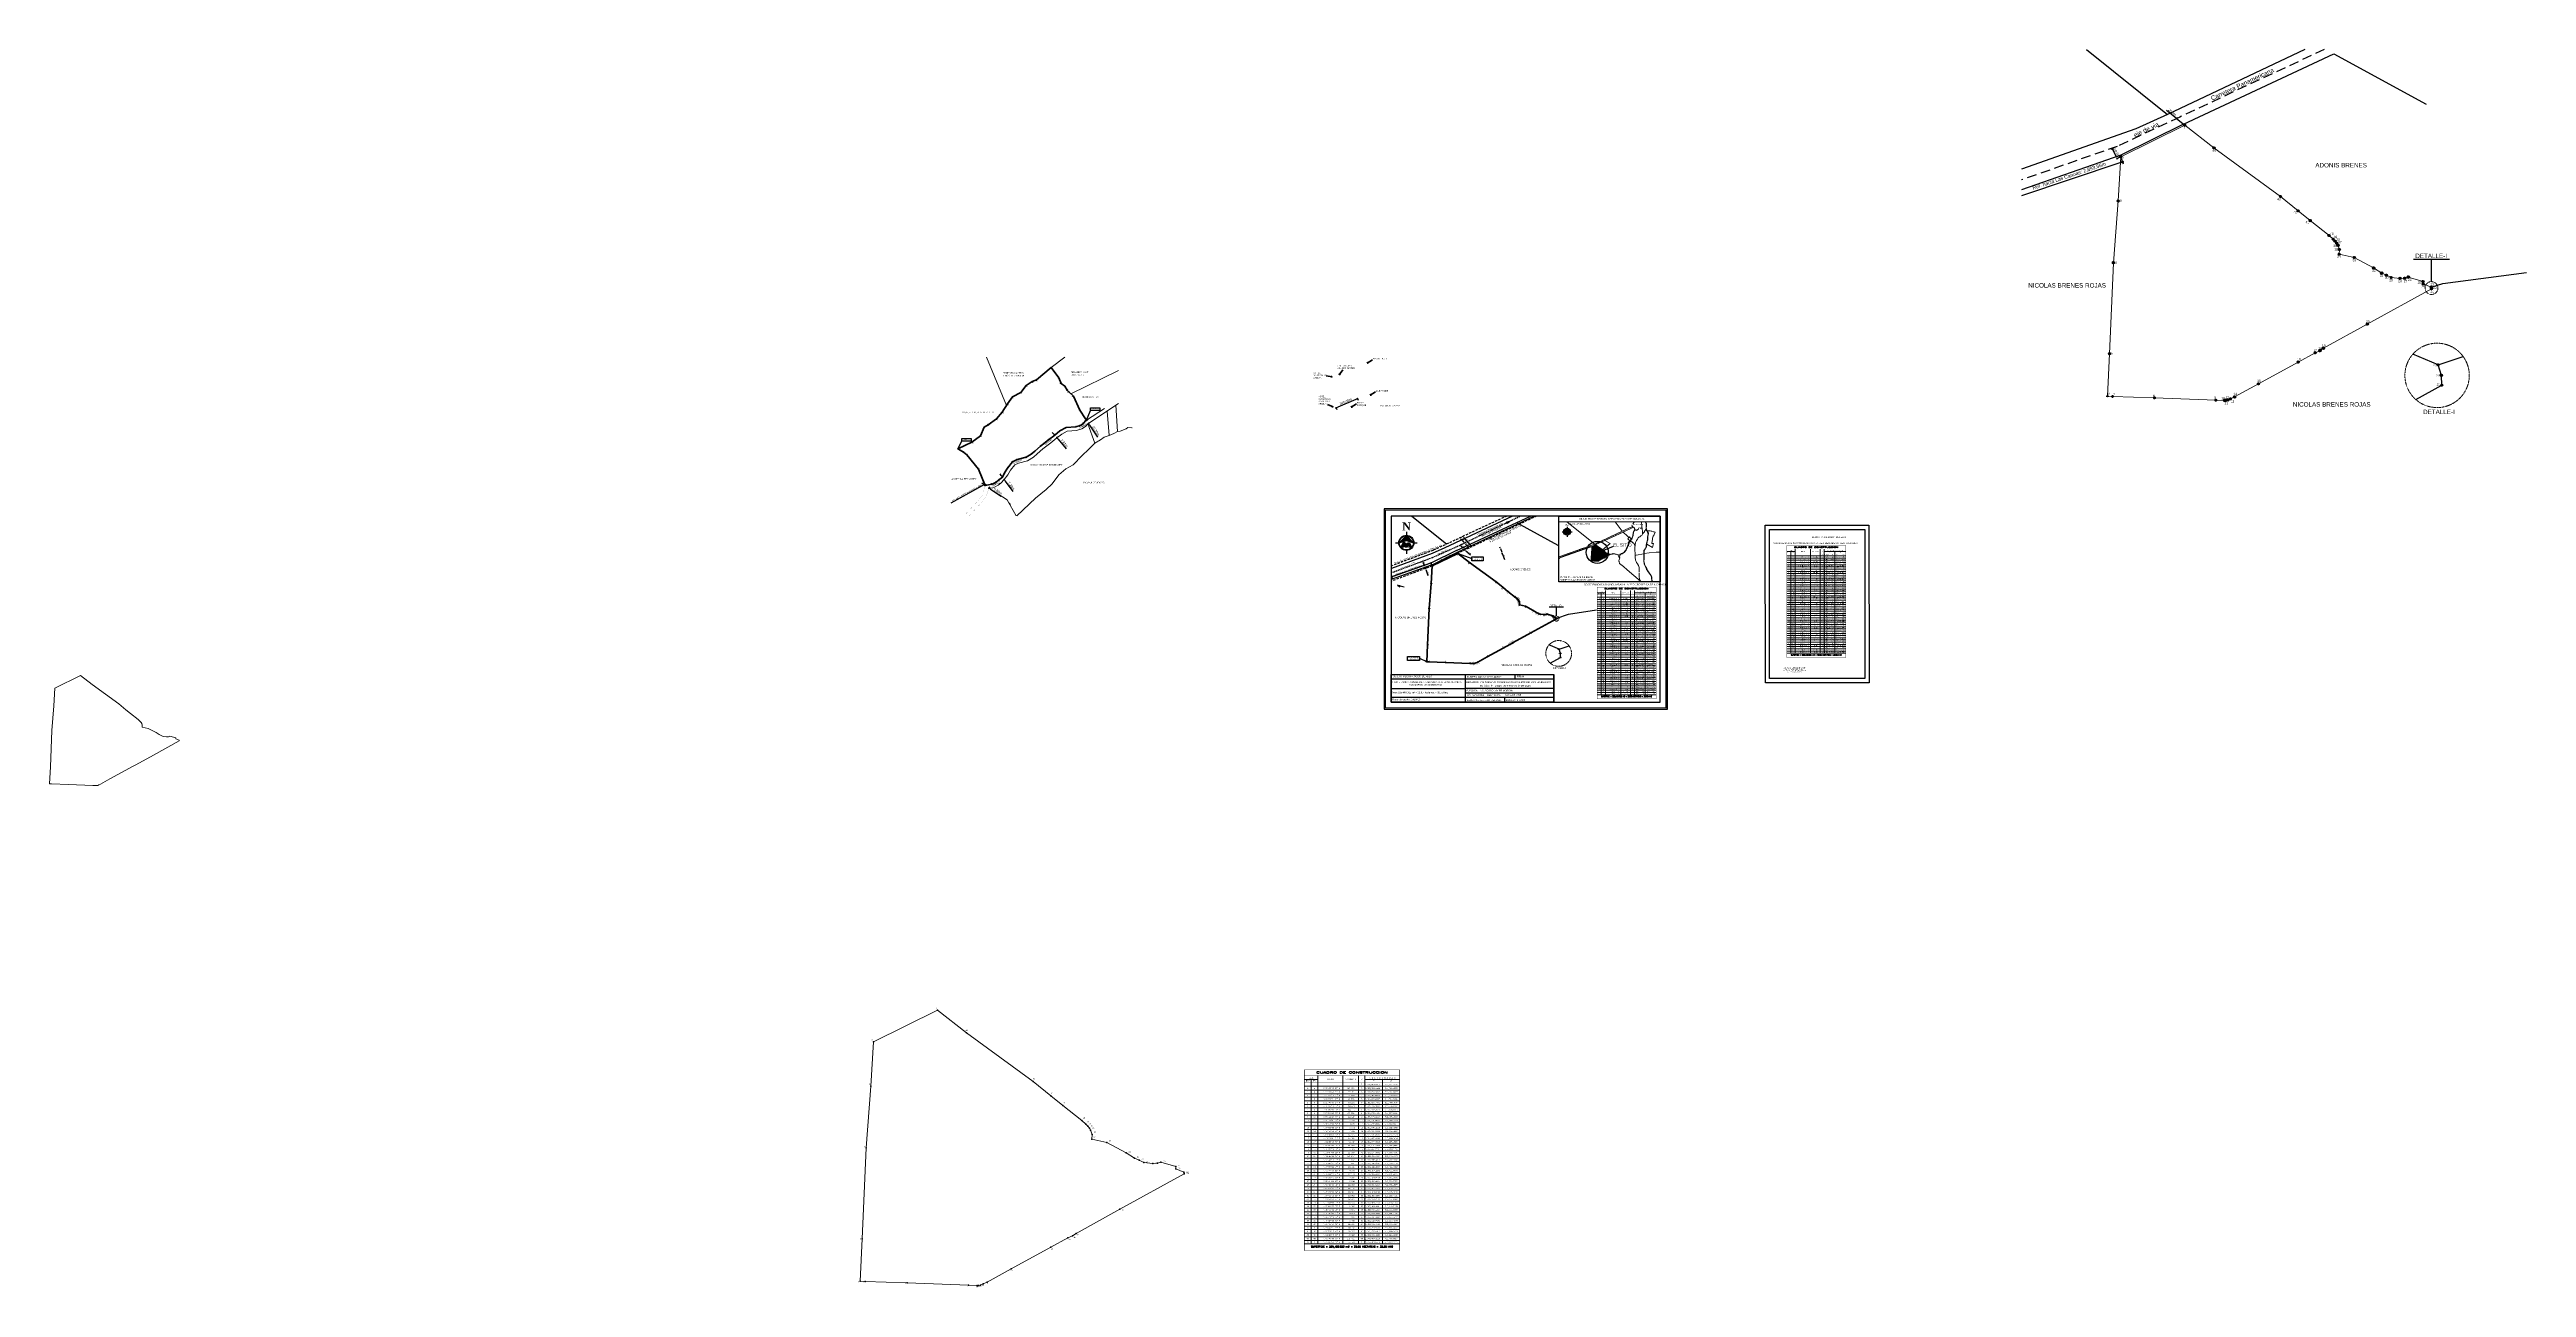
# Paper-space layout 'Layout1' of a CAD drawing. Header units: millimetres. Extents: x -2365 to 2828, y -1257 to 1338.
# The model-space entities are those that its viewports show. They can reach past a viewport. Long polylines and large blocks are cut down to what shows.
import ezdxf
from ezdxf.enums import TextEntityAlignment as Align

# ---------------------------------------------------------------- set-up
doc = ezdxf.new("R2010")
doc.units = ezdxf.units.MM
doc.linetypes.add('ACAD_ISO04W100', pattern=[30, 24, -3, 0, -3])
doc.linetypes.add('HIDDEN', pattern=[0.375, 0.25, -0.125])
for name, color, linetype in [('0 - TEXTO', 5, 'Continuous'), ('2', 1, 'Continuous'), ('3', 7, 'Continuous'), ('4', 7, 'Continuous'), ('CIRCULO PI', 2, 'Continuous'), ('CVL_CUADCON', 1, 'Continuous'), ('CVL_CUADCON_LIN', 8, 'Continuous'), ('CVL_CUADCON_TIT', 1, 'Continuous'), ('CVL_CUADCON_TX', 2, 'Continuous'), ('CVL_PUNTO', 2, 'Continuous'), ('CVL_PUNTO_NUM', 2, 'Continuous'), ('NORTE', 1, 'Continuous'), ('TEXTO', 7, 'Continuous'), ('TEXTO 2', 7, 'Continuous'), ('TEXTOS', 2, 'Continuous')]:
    doc.layers.add(name, color=color, linetype=linetype)
doc.styles.add('CRISTHIAM', font='timesbd.ttf', dxfattribs={"height": 0.428625})
doc.styles.add('HECTOR LOPEZ', font='arial.ttf')
doc.styles.add('HUECA1', font='HUECA1.shx')
doc.styles.add('LOPEZ', font='TCCM____.TTF')
doc.styles.add('MONOTXT4', font='monotxt4.shx')
doc.styles.add('PI', font='arial.ttf', dxfattribs={"height": 0.4})
doc.styles.get("Standard").update_dxf_attribs({"font": 'arial.ttf'})
doc.styles.add('Style-ENGINEERING', font='ENGINEERING.shx')
doc.linetypes.add('FENCELINE1', pattern='A,6.35,-2.54,[133,ltypeshp.shx,S=2.54,R=0,X=-2.54,Y=0],-2.54,25.4', length=36.83)
doc.dimstyles.new('COTAS DE RETIRO', dxfattribs={"dimtxt": 5, "dimasz": 4, "dimexe": 3, "dimexo": 2, "dimgap": 2, "dimtad": 1, "dimzin": 0, "dimdsep": 46, "dimtxsty": 'Standard', "dimblk": 'DOT', "dimcen": 0.09, "dimclrd": 1, "dimclre": 2, "dimclrt": 7, "dimadec": 0, "dimazin": 0, "dimtfac": 1, "dimtofl": 0, "dimtmove": 0, "dimatfit": 3, "dimfxl": 1, "dimtolj": 1, "dimtzin": 0, "dimarcsym": 0})
doc.dimstyles.new('ISO-25', dxfattribs={"dimtxt": 2.5, "dimasz": 2.5, "dimexe": 1.25, "dimexo": 0.625, "dimtad": 1, "dimtxsty": 'Standard', "dimcen": 2.5, "dimadec": 0, "dimazin": 0, "dimtfac": 1, "dimtmove": 0, "dimatfit": 3, "dimfxl": 1, "dimarcsym": 0})

# ---------------------------------------------------------------- blocks, each defined once
blk = doc.blocks.new('_Dot')
at = {"color": 0, "linetype": 'ByBlock', "lineweight": -2}
blk.add_line((-0.5, 0), (-1, 0), dxfattribs=at)
at = {"color": 0, "linetype": 'ByBlock', "const_width": 0.5}
blk.add_lwpolyline([(-0.25, 0, 1), (0.25, 0, 1)], format="xyb", close=True, dxfattribs=at)
blk = doc.blocks.new('*D19')
at = {"layer": 'CIRCULO PI', "color": 0, "lineweight": -2, "transparency": 16777216}
for p, q in [((-193.2, 564.3), (-195.4, 567.7)), ((-184.7, 551.1), (-168.4, 525.8))]:
    blk.add_line(p, q, dxfattribs=at)
at = {"layer": 'CIRCULO PI', "color": 5, "lineweight": -2, "transparency": 16777216}
for p, q in [((-189.3, 562), (-188.5, 562.6)), ((-185.2, 555.6), (-184.3, 556.1))]:
    blk.add_line(p, q, dxfattribs=at)
at = {"layer": 'Defpoints', "color": 0, "transparency": 16777216}
for p in [(-191, 561), (-186.9, 554.5), (-186.9, 554.5)]:
    blk.add_point(p, dxfattribs=at)
at = {"layer": 'CIRCULO PI', "color": 0, "lineweight": -2, "transparency": 16777216, "xscale": 4, "yscale": 4, "zscale": 4}
for p, rotation in [((-191, 561), 302.7362730080628), ((-186.9, 554.5), 122.7362730080628)]:
    blk.add_blockref('_Dot', p, dxfattribs=dict(at, rotation=rotation))
at = {"layer": 'CIRCULO PI', "color": 7, "transparency": 16777216, "insert": (-171.6, 539.2), "char_height": 5, "attachment_point": 5, "rotation": 302.7363}
blk.add_mtext('\\A1;10.30m', dxfattribs=at)
blk = doc.blocks.new('*D20')
at = {"layer": 'CIRCULO PI', "color": 0, "lineweight": -2, "transparency": 16777216}
for p, q in [((-260.5, 532.7), (-263.1, 535.7)), ((-250.9, 521.5), (-233.6, 501.3))]:
    blk.add_line(p, q, dxfattribs=at)
at = {"layer": 'CIRCULO PI', "color": 5, "lineweight": -2, "transparency": 16777216}
for p, q in [((-256.3, 531), (-255.6, 531.6)), ((-252, 525.9), (-251.2, 526.5))]:
    blk.add_line(p, q, dxfattribs=at)
at = {"layer": 'Defpoints', "color": 0, "transparency": 16777216}
for p in [(-257.9, 529.7), (-253.5, 524.6), (-253.5, 524.6)]:
    blk.add_point(p, dxfattribs=at)
at = {"layer": 'CIRCULO PI', "color": 0, "lineweight": -2, "transparency": 16777216, "xscale": 4, "yscale": 4, "zscale": 4}
for p, rotation in [((-257.9, 529.7), 310.5441938486642), ((-253.5, 524.6), 130.5441938486642)]:
    blk.add_blockref('_Dot', p, dxfattribs=dict(at, rotation=rotation))
at = {"layer": 'CIRCULO PI', "color": 7, "transparency": 16777216, "insert": (-237.5, 512.9), "char_height": 5, "attachment_point": 5, "rotation": 310.5442}
blk.add_mtext('\\A1;7.81m', dxfattribs=at)
blk = doc.blocks.new('*D21')
at = {"layer": 'CIRCULO PI', "color": 0, "lineweight": -2, "transparency": 16777216}
for p, q in [((-369.9, 445.3), (-372.3, 448.5)), ((-361.6, 433.5), (-346.1, 411.8))]:
    blk.add_line(p, q, dxfattribs=at)
at = {"layer": 'CIRCULO PI', "color": 5, "lineweight": -2, "transparency": 16777216}
for p, q in [((-369.2, 440.9), (-370.1, 440.3)), ((-365.5, 435.6), (-366.3, 435))]:
    blk.add_line(p, q, dxfattribs=at)
at = {"layer": 'Defpoints', "color": 0, "transparency": 16777216}
for p in [(-367.6, 442), (-363.9, 436.8), (-363.9, 436.8)]:
    blk.add_point(p, dxfattribs=at)
at = {"layer": 'CIRCULO PI', "color": 0, "lineweight": -2, "transparency": 16777216, "xscale": 4, "yscale": 4, "zscale": 4}
for p, rotation in [((-367.6, 442), 305.4068133796861), ((-363.9, 436.8), 125.4068133796861)]:
    blk.add_blockref('_Dot', p, dxfattribs=dict(at, rotation=rotation))
at = {"layer": 'CIRCULO PI', "color": 7, "transparency": 16777216, "insert": (-349, 423.6), "char_height": 5, "attachment_point": 5, "rotation": 305.4068}
blk.add_mtext('\\A1;7.38m', dxfattribs=at)
blk = doc.blocks.new('*D22')
at = {"layer": 'CIRCULO PI', "color": 0, "lineweight": -2, "transparency": 16777216}
for p, q in [((-407.4, 426.7), (-410.8, 428.9)), ((-392.4, 416.8), (-370.1, 402.2))]:
    blk.add_line(p, q, dxfattribs=at)
at = {"layer": 'CIRCULO PI', "color": 5, "lineweight": -2, "transparency": 16777216}
for p, q in [((-403, 426.1), (-402.4, 427)), ((-394.7, 420.7), (-394.1, 421.5))]:
    blk.add_line(p, q, dxfattribs=at)
at = {"layer": 'Defpoints', "color": 0, "transparency": 16777216}
for p in [(-404.1, 424.5), (-395.8, 419), (-395.8, 419)]:
    blk.add_point(p, dxfattribs=at)
at = {"layer": 'CIRCULO PI', "color": 0, "lineweight": -2, "transparency": 16777216, "xscale": 4, "yscale": 4, "zscale": 4}
for p, rotation in [((-404.1, 424.5), 326.7297284468456), ((-395.8, 419), 146.7297284468456)]:
    blk.add_blockref('_Dot', p, dxfattribs=dict(at, rotation=rotation))
at = {"layer": 'CIRCULO PI', "color": 7, "transparency": 16777216, "insert": (-377.1, 412.2), "char_height": 5, "attachment_point": 5, "rotation": 326.7297}
blk.add_mtext('\\A1;6.80m', dxfattribs=at)
blk = doc.blocks.new('*D18')
at = {"layer": 'CIRCULO PI', "color": 5, "lineweight": -2, "transparency": 16777216}
for p, q in [((331.1, 588.7), (333.2, 583.9)), ((376, 608.1), (378.1, 603.3))]:
    blk.add_line(p, q, dxfattribs=at)
at = {"layer": 'CIRCULO PI', "color": 0, "lineweight": -2, "transparency": 16777216}
blk.add_line((373.2, 604.5), (335.7, 588.3), dxfattribs=at)
at = {"layer": 'Defpoints', "color": 0, "transparency": 16777216}
for p in [(330.3, 590.6), (332, 586.7), (375.2, 610)]:
    blk.add_point(p, dxfattribs=at)
at = {"layer": 'CIRCULO PI', "color": 0, "lineweight": -2, "transparency": 16777216, "xscale": 4, "yscale": 4, "zscale": 4}
for p, rotation in [((332, 586.7), 203.3799471047835), ((376.9, 606.1), 23.37994710478356)]:
    blk.add_blockref('_Dot', p, dxfattribs=dict(at, rotation=rotation))
at = {"layer": 'CIRCULO PI', "color": 7, "transparency": 16777216, "insert": (351.9, 600.3), "char_height": 5, "attachment_point": 5, "rotation": 23.3799}
blk.add_mtext('\\A1;340.00m', dxfattribs=at)
blk = doc.blocks.new('*D27')
at = {"layer": 'CIRCULO PI', "color": 1, "lineweight": -2, "transparency": 16777216}
for p, q in [((2093.9, 1193.5), (2073.1, 1210.3)), ((2108, 1182.1), (2097, 1191))]:
    blk.add_line(p, q, dxfattribs=at)
at = {"layer": 'CIRCULO PI', "color": 2, "lineweight": -2, "transparency": 16777216}
for p, q in [((2095.2, 1195.1), (2095.8, 1195.9)), ((2112.4, 1181.2), (2113, 1182))]:
    blk.add_line(p, q, dxfattribs=at)
at = {"layer": 'Defpoints', "color": 0, "transparency": 16777216}
for p in [(2093.9, 1193.5), (2093.9, 1193.5), (2111.1, 1179.6)]:
    blk.add_point(p, dxfattribs=at)
at = {"layer": 'CIRCULO PI', "color": 1, "lineweight": -2, "transparency": 16777216, "xscale": 4, "yscale": 4, "zscale": 4}
for p, rotation in [((2093.9, 1193.5), 141.1232156604493), ((2111.1, 1179.6), 321.1232156604493)]:
    blk.add_blockref('_Dot', p, dxfattribs=dict(at, rotation=rotation))
at = {"layer": 'CIRCULO PI', "color": 7, "transparency": 16777216, "insert": (2084.8, 1206.7), "char_height": 5, "attachment_point": 5, "rotation": 321.1232}
blk.add_mtext('\\A1;20.0m', dxfattribs=at)
blk = doc.blocks.new('*D28')
at = {"layer": 'CIRCULO PI', "color": 2, "lineweight": -2, "transparency": 16777216}
for p, q in [((1964.5, 1133.1), (1956.5, 1128.8)), ((1975.4, 1112.6), (1967.4, 1108.4))]:
    blk.add_line(p, q, dxfattribs=at)
at = {"layer": 'CIRCULO PI', "color": 1, "lineweight": -2, "transparency": 16777216}
blk.add_line((1968.2, 1113.3), (1961, 1126.7), dxfattribs=at)
at = {"layer": 'Defpoints', "color": 0, "transparency": 16777216}
for p in [(1959.2, 1130.2), (1966.3, 1134), (1977.2, 1113.6)]:
    blk.add_point(p, dxfattribs=at)
at = {"layer": 'CIRCULO PI', "color": 1, "lineweight": -2, "transparency": 16777216, "xscale": 4, "yscale": 4, "zscale": 4}
for p, rotation in [((1959.2, 1130.2), 118.0791501537189), ((1970.1, 1109.8), 298.0791501537189)]:
    blk.add_blockref('_Dot', p, dxfattribs=dict(at, rotation=rotation))
at = {"layer": 'CIRCULO PI', "color": 7, "transparency": 16777216, "insert": (1968.6, 1122.1), "char_height": 5, "attachment_point": 5, "rotation": 298.0792}
blk.add_mtext('\\A1;20.0m', dxfattribs=at)
blk = doc.blocks.new('*D33')
at = {"color": 0, "linetype": 'ACAD_ISO04W100', "lineweight": -2, "ltscale": 10, "transparency": 16777216}
for p, q in [((674.5, 294.3), (677, 295.2)), ((676.6, 292.4), (679.5, 284.3)), ((679, 281.5), (681.5, 282.4)), ((680.4, 282), (684.8, 269.4))]:
    blk.add_line(p, q, dxfattribs=at)
at = {"color": 0, "linetype": 'ACAD_ISO04W100', "ltscale": 10, "transparency": 16777216}
for points in [[(677, 292.6), (676.2, 292.3), (675.8, 294.8)], [(679.9, 284.5), (679.1, 284.2), (680.4, 282)]]:
    blk.add_solid(points, dxfattribs=at)
at = {"layer": 'Defpoints', "color": 0, "linetype": 'ACAD_ISO04W100', "ltscale": 10, "transparency": 16777216}
for p in [(673.9, 294.1), (675.8, 294.8), (678.5, 281.3)]:
    blk.add_point(p, dxfattribs=at)
at = {"color": 0, "linetype": 'ACAD_ISO04W100', "ltscale": 10, "transparency": 16777216, "insert": (684.8, 275.1), "char_height": 2.5, "attachment_point": 5, "rotation": 289.5259}
blk.add_mtext('20.0m', dxfattribs=at)
blk = doc.blocks.new('*D35')
at = {"color": 0, "linetype": 'ACAD_ISO04W100', "lineweight": -2, "ltscale": 10, "transparency": 16777216}
for p, q in [((517.5, 255), (516.7, 257.4)), ((524, 254.7), (517.2, 252.3)), ((524.8, 252.5), (518, 250.1)), ((518.4, 252.7), (519.2, 250.5)), ((520, 248.1), (524.5, 235.8))]:
    blk.add_line(p, q, dxfattribs=at)
at = {"color": 0, "linetype": 'ACAD_ISO04W100', "ltscale": 10, "transparency": 16777216}
for points in [[(517.9, 255.2), (517.2, 254.9), (518.4, 252.7)], [(520.4, 248.3), (519.6, 248), (519.2, 250.5)]]:
    blk.add_solid(points, dxfattribs=at)
at = {"layer": 'Defpoints', "color": 0, "linetype": 'ACAD_ISO04W100', "ltscale": 10, "transparency": 16777216}
for p in [(518.4, 252.7), (524.6, 254.9), (525.4, 252.7)]:
    blk.add_point(p, dxfattribs=at)
at = {"color": 0, "linetype": 'ACAD_ISO04W100', "ltscale": 10, "transparency": 16777216, "insert": (524.5, 241.4), "char_height": 2.5, "attachment_point": 5, "rotation": 289.8103}
blk.add_mtext('3.22m', dxfattribs=at)
blk = doc.blocks.new('*D36')
at = {"color": 0, "linetype": 'ACAD_ISO04W100', "lineweight": -2, "ltscale": 10, "transparency": 16777216}
for p, q in [((513.5, 265.3), (512.5, 264.9)), ((517.5, 255.1), (514.6, 263)), ((518.2, 252.6), (517.2, 252.3))]:
    blk.add_line(p, q, dxfattribs=at)
at = {"color": 0, "linetype": 'ACAD_ISO04W100', "ltscale": 10, "transparency": 16777216}
for points in [[(515, 263.2), (514.2, 262.9), (513.7, 265.4)], [(517.9, 255.2), (517.1, 254.9), (518.4, 252.7)]]:
    blk.add_solid(points, dxfattribs=at)
at = {"layer": 'Defpoints', "color": 0, "linetype": 'ACAD_ISO04W100', "ltscale": 10, "transparency": 16777216}
for p in [(513.7, 265.4), (514.1, 265.5), (518.8, 252.9)]:
    blk.add_point(p, dxfattribs=at)
at = {"color": 0, "linetype": 'ACAD_ISO04W100', "ltscale": 10, "transparency": 16777216, "insert": (516.3, 263.7), "char_height": 2.5, "attachment_point": 5, "rotation": 290.3548}
blk.add_mtext('16.78m', dxfattribs=at)
blk = doc.blocks.new('*D38')
at = {"color": 0, "linetype": 'ACAD_ISO04W100', "lineweight": -2, "ltscale": 10, "transparency": 16777216}
for p, q in [((598.7, 292.7), (596.8, 294.4)), ((600.5, 291), (602.3, 289.4)), ((600.9, 291.5), (601.3, 291.9)), ((602.7, 289.9), (603.1, 290.3)), ((604.2, 287.7), (613.9, 278.9))]:
    blk.add_line(p, q, dxfattribs=at)
at = {"color": 0, "linetype": 'ACAD_ISO04W100', "ltscale": 10, "transparency": 16777216}
for points in [[(598.9, 293), (598.4, 292.4), (600.5, 291)], [(604.4, 288), (603.9, 287.4), (602.3, 289.4)]]:
    blk.add_solid(points, dxfattribs=at)
at = {"layer": 'Defpoints', "color": 0, "linetype": 'ACAD_ISO04W100', "ltscale": 10, "transparency": 16777216}
for p in [(600.5, 291), (602.3, 289.4), (602.3, 289.4)]:
    blk.add_point(p, dxfattribs=at)
at = {"color": 0, "linetype": 'ACAD_ISO04W100', "ltscale": 10, "transparency": 16777216, "insert": (611.2, 283.9), "char_height": 2.5, "attachment_point": 5, "rotation": 317.8589}
blk.add_mtext('3.22m', dxfattribs=at)
blk = doc.blocks.new('*D39')
at = {"color": 0, "linetype": 'ACAD_ISO04W100', "lineweight": -2, "ltscale": 10, "transparency": 16777216}
for p, q in [((591.4, 298.5), (591, 298)), ((598.6, 292.7), (593.7, 297.2)), ((600.1, 290.6), (599.6, 290.1))]:
    blk.add_line(p, q, dxfattribs=at)
at = {"color": 0, "linetype": 'ACAD_ISO04W100', "ltscale": 10, "transparency": 16777216}
for points in [[(594, 297.6), (593.4, 296.9), (591.8, 298.9)], [(598.9, 293), (598.4, 292.4), (600.5, 291)]]:
    blk.add_solid(points, dxfattribs=at)
at = {"layer": 'Defpoints', "color": 0, "linetype": 'ACAD_ISO04W100', "ltscale": 10, "transparency": 16777216}
for p in [(591.8, 298.9), (591.9, 299), (600.5, 291)]:
    blk.add_point(p, dxfattribs=at)
at = {"color": 0, "linetype": 'ACAD_ISO04W100', "ltscale": 10, "transparency": 16777216, "insert": (598.1, 295.8), "char_height": 2.5, "attachment_point": 5, "rotation": 317.3818}
blk.add_mtext('16.78m', dxfattribs=at)
blk = doc.blocks.new('*D40')
at = {"color": 0, "linetype": 'ACAD_ISO04W100', "lineweight": -2, "ltscale": 10, "transparency": 16777216}
for p, q in [((601.1, 303.2), (600.4, 302.6)), ((603.1, 301.6), (609.3, 295.1)), ((610.7, 293.1), (610.1, 292.5))]:
    blk.add_line(p, q, dxfattribs=at)
at = {"color": 0, "linetype": 'ACAD_ISO04W100', "ltscale": 10, "transparency": 16777216}
for points in [[(603.4, 301.9), (602.8, 301.3), (601.3, 303.4)], [(609.6, 295.4), (609, 294.8), (611, 293.3)]]:
    blk.add_solid(points, dxfattribs=at)
at = {"layer": 'Defpoints', "color": 0, "linetype": 'ACAD_ISO04W100', "ltscale": 10, "transparency": 16777216}
for p in [(601.5, 303.6), (611, 293.3), (611.2, 293.5)]:
    blk.add_point(p, dxfattribs=at)
at = {"color": 0, "linetype": 'ACAD_ISO04W100', "ltscale": 10, "transparency": 16777216, "insert": (607.7, 299.5), "char_height": 2.5, "attachment_point": 5, "rotation": 313.6578}
blk.add_mtext('20.0m', dxfattribs=at)
blk = doc.blocks.new('*D41')
at = {"color": 0, "linetype": 'ACAD_ISO04W100', "lineweight": -2, "ltscale": 10, "transparency": 16777216}
for p, q in [((591.5, 314.9), (591.9, 315.3)), ((599.8, 305.4), (592.8, 312.6)), ((602, 304), (602.4, 304.5))]:
    blk.add_line(p, q, dxfattribs=at)
at = {"color": 0, "linetype": 'ACAD_ISO04W100', "ltscale": 10, "transparency": 16777216}
for points in [[(593.1, 312.9), (592.5, 312.3), (591, 314.4)], [(600.1, 305.7), (599.5, 305.1), (601.5, 303.6)]]:
    blk.add_solid(points, dxfattribs=at)
at = {"layer": 'Defpoints', "color": 0, "linetype": 'ACAD_ISO04W100', "ltscale": 10, "transparency": 16777216}
for p in [(591, 314.4), (591, 314.4), (601.5, 303.6)]:
    blk.add_point(p, dxfattribs=at)
at = {"color": 0, "linetype": 'ACAD_ISO04W100', "ltscale": 10, "transparency": 16777216, "insert": (597.6, 310.3), "char_height": 2.5, "attachment_point": 5, "rotation": 314.1184}
blk.add_mtext('20.0m', dxfattribs=at)
blk = doc.blocks.new('*D42')
at = {"color": 0, "linetype": 'ACAD_ISO04W100', "lineweight": -2, "ltscale": 10, "transparency": 16777216}
for p, q in [((597.3, 317.1), (596.8, 316.7)), ((599.4, 315.6), (614.5, 297.8)), ((616.6, 296.3), (617, 296.7))]:
    blk.add_line(p, q, dxfattribs=at)
at = {"color": 0, "linetype": 'ACAD_ISO04W100', "ltscale": 10, "transparency": 16777216}
for points in [[(599.7, 315.8), (599.1, 315.3), (597.8, 317.5)], [(614.8, 298), (614.2, 297.5), (616.1, 295.9)]]:
    blk.add_solid(points, dxfattribs=at)
at = {"layer": 'Defpoints', "color": 0, "linetype": 'ACAD_ISO04W100', "ltscale": 10, "transparency": 16777216}
for p in [(597.8, 317.5), (616.1, 295.9), (616.1, 295.9)]:
    blk.add_point(p, dxfattribs=at)
at = {"color": 0, "linetype": 'ACAD_ISO04W100', "ltscale": 10, "transparency": 16777216, "insert": (608.4, 307.9), "char_height": 2.5, "attachment_point": 5, "rotation": 310.242}
blk.add_mtext('40.0m', dxfattribs=at)
blk = doc.blocks.new('*D43')
at = {"color": 0, "linetype": 'ACAD_ISO04W100', "lineweight": -2, "ltscale": 10, "transparency": 16777216}
for p, q in [((528.8, 261.1), (451.5, 233.7)), ((533.2, 256.2), (530.7, 263.1)), ((451.2, 227.1), (448.7, 234))]:
    blk.add_line(p, q, dxfattribs=at)
at = {"color": 0, "linetype": 'ACAD_ISO04W100', "ltscale": 10, "transparency": 16777216}
for points in [[(528.7, 261.5), (528.9, 260.7), (531.2, 262)], [(451.4, 234.1), (451.6, 233.3), (449.1, 232.8)]]:
    blk.add_solid(points, dxfattribs=at)
at = {"layer": 'Defpoints', "color": 0, "linetype": 'ACAD_ISO04W100', "ltscale": 10, "transparency": 16777216}
for p in [(449.1, 232.8), (451.4, 226.5), (533.4, 255.7)]:
    blk.add_point(p, dxfattribs=at)
at = {"color": 0, "linetype": 'ACAD_ISO04W100', "ltscale": 10, "transparency": 16777216, "insert": (483.9, 247.4), "char_height": 2.5, "attachment_point": 5, "rotation": 19.5591}
blk.add_mtext('Referencias a las Canoas 2,893.56m', dxfattribs=at)
blk = doc.blocks.new('*D44')
at = {"color": 0, "linetype": 'ACAD_ISO04W100', "lineweight": -2, "ltscale": 10, "transparency": 16777216}
for p, q in [((800.7, 272.1), (800.9, 271.5)), ((866.1, 295.6), (802.8, 273.5)), ((868.7, 295.9), (868.9, 295.3))]:
    blk.add_line(p, q, dxfattribs=at)
at = {"color": 0, "linetype": 'ACAD_ISO04W100', "ltscale": 10, "transparency": 16777216}
for points in [[(802.7, 273.9), (803, 273.1), (800.5, 272.7)], [(866, 296), (866.3, 295.3), (868.5, 296.5)]]:
    blk.add_solid(points, dxfattribs=at)
at = {"layer": 'Defpoints', "color": 0, "linetype": 'ACAD_ISO04W100', "ltscale": 10, "transparency": 16777216}
for p in [(800.5, 272.7), (800.5, 272.7), (868.5, 296.5)]:
    blk.add_point(p, dxfattribs=at)
at = {"color": 0, "linetype": 'ACAD_ISO04W100', "ltscale": 10, "transparency": 16777216, "insert": (833.8, 286.6), "char_height": 2.5, "attachment_point": 5, "rotation": 19.2654}
blk.add_mtext('ref a las Canoas:2,893.56m', dxfattribs=at)

msp = doc.modelspace()

# ---------------------------------------------------------------- hatches: boundary and pattern name
at = {"layer": 'CIRCULO PI', "true_color": 0x000000}
h = msp.add_hatch(color=18, dxfattribs=at)
h.dxf.hatch_style = 1
h.paths.add_polyline_path([(5375.9086, 4429.5621), (5375.5801, 4434.5076), (5344.5939, 4444.0726), (5337.0867, 4441.4309), (5327.2734, 4441.1855), (5308.7269, 4442.9659), (5298.7099, 4447.8819), (5288.8688, 4452.3337), (5271.9364, 4463.1051), (5231.3875, 4485.0043), (5199.7202, 4491.8313), (5200.2396, 4501.5835), (5197.1897, 4510.6154), (5194.6529, 4514.8793), (5191.096, 4519.1651), (5187.0878, 4523.2534), (5178.4593, 4531.133), (5139.059, 4562.3484), (5113.8407, 4582.8756), (5076.6317, 4612.708), (4937.149, 4714.6958), (4875.7958, 4762.3462), (4741.7929, 4696.2788), (4736.4511, 4603.5219), (4726.3586, 4473.9215), (4718.1793, 4283.2176), (4713.8832, 4194.1215), (4724.3477, 4193.5707), (4812.4148, 4190.6364), (4941.1864, 4185.8806), (4959.3265, 4185.4657), (4961.8092, 4185.452), (4966.3544, 4186.358), (4971.8581, 4188.5956), (4980.4256, 4192.6676), (5030.6712, 4220.254), (5113.8697, 4265.7088), (5149.3254, 4285.156), (5159.4278, 4289.6468), (5166.6476, 4294.6136), (5258.7002, 4345.1451), (5393.3006, 4419.2204), (5393.22, 4420.8654), (5392.6692, 4422.6486)])

# ---------------------------------------------------------------- linework, layer by layer
at = {"layer": '2', "color": 1, "linetype": 'Continuous', "lineweight": 5}
for p, q in [((5829.1235, 5206.4404), (5188.4885, 4911.6754)), ((6192.3895, 5374.7704), (5829.1235, 5206.4404)), ((5829.1235, 5206.4404), (5983.7345, 5055.5844)), ((6143.8575, 5432.5934), (6159.3115, 5404.1924)), ((6234.7555, 5277.5494), (6245.2185, 5269.9834)), ((6592.7655, 5671.1294), (6469.8075, 5579.9824)), ((4873.2525, 4764.3214), (5188.4885, 4911.6754))]:
    msp.add_line(p, q, dxfattribs=at)
for points in [[(6159.3115, 5404.1924), (5801.2425, 5238.0514), (4839.5925, 4784.7194), (4773.4525, 4754.1134), (3513.1895, 4309.0424)], [(3314.7375, 6048.5004), (3485.4575, 5880.3764), (3510.2825, 5850.0194), (4839.5925, 4784.7194)], [(5170.6245, 6055.6364), (5407.1415, 5759.1094), (5801.2425, 5238.0514)], [(6245.2185, 5269.9834), (6225.0345, 5245.2214), (6212.4845, 5218.7234), (6202.0355, 5180.5474), (6194.2975, 5156.8714), (6189.8645, 5132.7054), (6186.9525, 5109.3104), (6183.2345, 5093.2804), (6180.0765, 5068.3584), (6165.8335, 5027.3664), (6148.0275, 4987.1174), (6133.1895, 4960.8604), (6106.6895, 4929.9654), (6081.7355, 4895.5204), (6065.2965, 4882.2154), (6052.9115, 4870.9654), (6043.5845, 4858.2084), (6038.3335, 4843.6944), (6033.8385, 4830.2014), (6028.6285, 4808.5724), (6029.2255, 4793.3284), (6031.3255, 4781.9044), (6031.8905, 4772.2504), (6008.0275, 4724.8524), (5996.9725, 4703.4444), (5980.4505, 4660.9154), (5969.1515, 4637.7274), (5959.8635, 4618.3634), (5946.8085, 4591.3544), (5935.2375, 4571.2144), (5917.3515, 4544.6874), (5903.9885, 4526.8244), (5891.6245, 4512.0174), (5877.2425, 4494.6574), (5837.0395, 4460.6374), (5803.0885, 4443.9314), (5784.3275, 4436.7124), (5767.8475, 4430.5224), (5753.8975, 4426.1254), (5742.2255, 4423.2654), (5735.1355, 4419.1604), (5728.3415, 4407.6874), (5722.0775, 4392.6594), (5714.3335, 4369.7454), (5705.5125, 4357.4994), (5693.3585, 4350.0624), (5677.1445, 4341.8414)], [(6234.7555, 5277.5494), (6214.8625, 5246.6904), (6197.3095, 5206.6964), (6189.3245, 5181.7484), (6179.6595, 5139.7644), (6173.9705, 5113.3044), (6171.6055, 5083.0514), (6169.8925, 5071.8604), (6145.3435, 5011.4974), (6126.7655, 4973.0224), (6115.9125, 4960.5104)], [(6159.3115, 5404.1924), (6225.4665, 5345.3484), (6236.3205, 5314.1514), (6244.9755, 5311.4034), (6234.7555, 5277.5494)], [(6245.2185, 5269.9834), (6268.5525, 5277.2274), (6297.3895, 5256.0404)], [(6641.6815, 5301.1444), (6586.6425, 5240.6134), (6578.3955, 5216.9344), (6564.2865, 5196.2724), (6548.8895, 5178.6534), (6531.1795, 5165.5954), (6522.5805, 5158.6864), (6511.9485, 5151.7664)], [(6559.2695, 4446.0784), (6554.8595, 4461.5554), (6555.7805, 4477.8244), (6555.1895, 4492.0514), (6554.8095, 4513.6494), (6553.4685, 4525.5864), (6556.1765, 4540.5944), (6563.2045, 4555.3724), (6580.0995, 4577.5744), (6602.4725, 4618.8654), (6614.8235, 4635.9594), (6621.8785, 4646.1634), (6629.6765, 4659.6754), (6637.4585, 4675.9824), (6640.4425, 4687.1794), (6640.7525, 4720.9794), (6640.6595, 4736.9884), (6643.6105, 4753.7774), (6649.3655, 4769.0564), (6653.8555, 4783.3114), (6654.5195, 4800.0874), (6654.6835, 4815.5904), (6665.5735, 4865.2034), (6670.0445, 4882.7624), (6679.2815, 4911.0214), (6685.5145, 4931.3854), (6689.4995, 4945.1304), (6691.1965, 4959.1164), (6690.8005, 4983.5094), (6687.8525, 5009.6684), (6688.7615, 5027.9694), (6691.9145, 5053.6534), (6697.8825, 5076.0494), (6700.5925, 5090.5494), (6705.0405, 5112.1744), (6706.7535, 5123.3644), (6709.7165, 5138.1204), (6709.1245, 5152.3474), (6703.9645, 5165.7874), (6697.5095, 5183.2864), (6687.2465, 5200.2554), (6669.7545, 5236.7524), (6662.8125, 5250.6914), (6651.8155, 5262.8284), (6649.4645, 5273.7424), (6648.3925, 5283.3924), (6641.6815, 5301.1444)], [(6641.6815, 5301.1444), (6638.2795, 5318.1514), (6637.8705, 5344.5784), (6636.6745, 5375.3204), (6636.7745, 5401.7494), (6636.6425, 5424.3654), (6636.4895, 5450.5394), (6638.3125, 5486.3804), (6636.6835, 5504.1594), (6635.8635, 5514.0664), (6632.4965, 5524.9744), (6625.3125, 5536.8784), (6618.6655, 5543.7034), (6609.1775, 5558.6434), (6598.2115, 5608.8994), (6594.7815, 5630.4804), (6592.7655, 5671.1294)], [(6597.5595, 5677.0004), (6614.2155, 5566.0414), (6618.6005, 5554.8844), (6627.3075, 5543.2424), (6643.4625, 5518.1744), (6646.8805, 5498.6254), (6651.1295, 5467.1374), (6647.2285, 5395.4544), (6645.1725, 5356.0534), (6647.1085, 5329.1274), (6649.7945, 5304.2384), (6653.7025, 5287.7424), (6658.0995, 5274.5524), (6664.2705, 5262.1344), (6670.9435, 5250.7354)], [(6665.0595, 4779.3074), (6864.2055, 4660.2094), (6901.4915, 4801.9604), (6838.4525, 4805.9324), (6865.0135, 4956.7734), (6864.1455, 4974.8114), (6864.2775, 4995.6504), (6872.7605, 5022.3794), (6887.3045, 5055.4954), (6902.6395, 5083.7884), (6924.2695, 5121.7714), (6954.3015, 5200.4614), (6925.2835, 5209.1954), (6894.4925, 5216.9024), (6836.9735, 5232.8484), (6813.0625, 5237.2904), (6781.0165, 5242.4504), (6739.8385, 5244.7634), (6701.9465, 5250.1444), (6670.9435, 5250.7354)], [(6670.9435, 5250.7354), (6704.3405, 5188.4064), (6711.5275, 5175.9944), (6716.1695, 5164.3304), (6721.0965, 5147.3314), (6712.2705, 5092.3924), (6702.5185, 5065.4014), (6700.2325, 5021.6804), (6698.8215, 5002.3594), (6698.6385, 4990.1604), (6700.0115, 4972.6334), (6701.8615, 4960.4454), (6696.2025, 4928.6494), (6685.2235, 4894.2824), (6677.4985, 4868.3194), (6673.3095, 4845.9334), (6667.6285, 4817.9484), (6666.7015, 4802.6964), (6665.0595, 4779.3074)], [(4873.2525, 4764.3214), (4741.978, 4699.4935), (3635.6485, 4311.7524), (3605.9735, 4302.4394), (3579.8425, 4295.4344), (3545.3415, 4285.8414)], [(5188.4885, 4911.6754), (5381.9645, 4806.2684), (5111.4019, 4584.8309)], [(6064.9605, 4896.1904), (6045.5285, 4873.4664), (6034.6725, 4861.4624), (6019.2805, 4842.8264), (6015.0445, 4828.5724), (6016.4295, 4809.0124), (6017.5645, 4788.6894), (6017.6845, 4768.1064), (6006.1865, 4735.5154), (5987.2925, 4707.7114), (5974.2725, 4674.6034), (5967.2535, 4658.3014), (5959.4635, 4643.2644), (5943.6435, 4611.1584), (5929.3255, 4582.8714), (5911.4425, 4555.8354), (5895.0485, 4534.9074), (5866.0095, 4503.7434), (5829.5865, 4475.0804), (5810.0945, 4462.5214), (5789.8235, 4452.7524), (5775.8755, 4448.1014), (5761.9355, 4442.1794), (5735.0495, 4433.8984), (5727.2135, 4426.7404), (5722.6775, 4420.3624), (5716.3875, 4409.6544), (5712.9095, 4396.1664), (5708.9565, 4376.8314), (5703.1805, 4365.1094), (5671.9875, 4354.7724)], [(6437.3235, 3486.0954), (5975.0875, 3883.0194), (5841.7755, 3998.1624), (5709.7605, 4108.7374), (5702.7995, 4125.9794), (5690.9545, 4152.8504), (5688.5735, 4168.8474), (5686.7045, 4184.3384), (5687.8575, 4204.4204), (5694.0705, 4228.3424), (5707.5995, 4261.1984), (5721.8135, 4307.2734), (5677.1445, 4341.8414)], [(6064.9605, 4896.1904), (6002.3045, 4964.9654), (6035.8185, 5013.1794), (6052.4465, 5037.4134), (6115.9125, 4960.5104)], [(6115.9125, 4960.5104), (6090.2045, 4924.5374), (6064.9605, 4896.1904)], [(6249.9005, 4381.8544), (6283.8825, 4393.2234), (6559.2695, 4446.0784)], [(6862.3915, 3448.8014), (6853.8995, 3467.0514), (6839.4555, 3503.8194), (6835.5195, 3525.1434), (6830.4545, 3565.7754), (6829.0645, 3586.0974), (6828.7465, 3597.0224), (6829.1895, 3608.2064), (6829.3845, 3618.3724), (6829.5765, 3629.0464), (6823.1255, 3645.7834), (6816.9475, 3659.4714), (6811.2835, 3672.1464), (6689.0805, 3843.0024), (6681.3935, 3853.8874), (6673.7225, 3862.2314), (6659.9005, 3879.4354), (6653.9985, 3889.3134), (6651.6465, 3900.4814), (6650.3225, 3909.6224), (6649.4965, 3920.5454), (6647.4165, 3928.6654), (6641.2375, 3942.3544), (6638.4025, 3949.1994), (6630.9765, 3959.0694), (6616.3475, 3983.8924), (6606.2905, 4008.9944), (6592.1525, 4036.8704), (6582.0905, 4062.9894), (6579.4815, 4074.6644), (6575.0275, 4097.5104), (6570.5985, 4116.2914), (6568.2185, 4132.2874), (6565.3415, 4146.2484), (6561.6925, 4161.9834), (6556.5215, 4177.2024), (6553.8865, 4193.1974), (6561.8975, 4257.2804), (6563.5055, 4286.5134), (6562.9875, 4375.1984), (6559.2695, 4446.0784)], [(6573.2315, 4448.4424), (6574.8835, 4383.1424), (6574.0345, 4354.4214), (6574.7225, 4323.6774), (6573.3535, 4296.9864), (6568.2925, 4249.9464), (6566.1125, 4231.6374), (6562.9335, 4210.5274), (6562.0335, 4190.4474), (6575.2925, 4139.1874), (6578.9715, 4118.3704), (6587.0655, 4081.3134), (6605.1985, 4021.9494), (6614.9595, 4003.9604), (6622.6705, 3989.0094), (6632.6745, 3972.8014), (6639.8545, 3961.6594), (6646.7775, 3951.0244), (6653.1655, 3944.9614), (6659.3585, 3928.7314), (6661.4515, 3918.3244), (6665.6215, 3900.5584), (6675.1075, 3886.1264), (6713.0305, 3831.9534), (6726.8775, 3810.4304), (6807.3625, 3690.9294), (6812.2615, 3678.7584), (6822.7785, 3661.7904), (6839.7215, 3632.1524), (6840.2965, 3620.7194), (6839.3425, 3610.0414), (6838.1615, 3594.7874), (6837.9835, 3581.8264), (6840.6085, 3567.3564), (6843.0425, 3542.2114), (6846.9975, 3517.5834), (6851.1615, 3500.8344), (6854.2865, 3487.8914), (6860.2295, 3470.8984), (6866.3935, 3459.7514), (6872.5465, 3450.3824), (6878.7095, 3439.2354)], [(6665.0595, 4779.3074), (6659.0725, 4760.2154), (6653.8035, 4748.7514), (6651.3395, 4735.5234), (6650.6755, 4718.7474), (6650.7515, 4705.7874), (6651.3575, 4689.0194), (6642.5895, 4667.6244), (6632.5345, 4649.0174), (6605.3405, 4606.4294), (6594.0105, 4588.5784), (6582.9295, 4571.4904), (6572.0915, 4556.4374), (6568.3455, 4545.2354), (6565.1255, 4530.9874), (6564.1765, 4519.5464), (6573.2315, 4448.4424)], [(6573.2315, 4448.4424), (6742.2885, 4477.8384), (6987.8945, 4495.9674), (7235.0325, 4512.8354), (7351.4615, 4503.8224)]]:
    msp.add_lwpolyline(points, dxfattribs=at)
at = {"layer": '3', "color": 1, "linetype": 'HIDDEN', "lineweight": 5}
for p, q in [((6458.4965, 5602.2824), (6469.8075, 5579.9824)), ((6035.8185, 5013.1794), (5983.7345, 5055.5844))]:
    msp.add_line(p, q, dxfattribs=at)
for points in [[(6279.6395, 5597.4824), (6283.2405, 5590.1324), (6264.7405, 5581.6444), (6247.5105, 5573.4174), (6233.8515, 5562.6684), (6220.2215, 5547.0914), (6216.7005, 5540.9734), (6213.6885, 5534.6034), (6205.2855, 5537.6064), (6143.3955, 5431.8044)], [(6494.5865, 5339.9744), (6378.1675, 5347.2084), (6372.5525, 5308.0424), (6347.4745, 5294.6894), (6331.7685, 5286.4714), (6324.1725, 5281.8554), (6312.7895, 5273.1524), (6306.7205, 5268.0364), (6297.3895, 5256.0404)], [(6469.8075, 5579.9824), (6471.2055, 5558.1354), (6476.9365, 5534.0254), (6481.4365, 5503.0474), (6482.5985, 5478.1504), (6485.2795, 5454.2774), (6489.2305, 5430.4114), (6492.1585, 5407.5574), (6491.8285, 5377.0604), (6494.0855, 5338.7004)], [(6494.0855, 5338.7004), (6503.0045, 5290.9754), (6509.3625, 5246.5394), (6512.2965, 5222.6684), (6513.9605, 5198.7894), (6515.8995, 5171.3554), (6511.9485, 5151.7664)], [(5392.5864, 4422.9168), (5416.6855, 4430.3604), (5433.4455, 4432.2314), (5454.2675, 4434.6344), (5462.8855, 4438.2394), (5474.5365, 4444.6564), (5480.8295, 4454.8564), (5490.5425, 4444.9994), (5502.2335, 4444.5554), (5510.8595, 4446.8904), (5524.0715, 4446.9634), (5534.2485, 4444.7324), (5548.2465, 4440.9984), (5563.0155, 4435.4894), (5572.7175, 4427.6654), (5580.6175, 4423.6424), (5585.7075, 4422.4004), (5592.3135, 4422.4364), (5607.2855, 4425.8234), (5641.8565, 4423.4734), (5657.6615, 4414.6664), (5664.1755, 4387.0024), (5677.1445, 4341.8414)], [(6252.9255, 4733.8294), (6231.4155, 4762.1724), (6215.4995, 4789.7834), (6202.4275, 4809.2784), (6192.1815, 4823.1984), (6180.7125, 4829.2344), (6170.2725, 4832.9884), (6153.4295, 4845.3474), (6143.4575, 4855.9654), (6134.2085, 4873.4484), (6122.4705, 4881.7694), (6105.9465, 4883.2024), (6091.0115, 4873.4634), (6081.6625, 4864.5174), (6060.1655, 4847.1184), (6048.7735, 4839.9404), (6033.8385, 4830.2014)], [(6252.9255, 4733.8294), (6243.1195, 4672.5314), (6241.6155, 4625.5114), (6245.4775, 4573.4374), (6248.4875, 4536.6064), (6252.3305, 4487.8364), (6249.4595, 4457.3264), (6249.3845, 4426.5764), (6249.9005, 4381.8544)], [(6249.9005, 4381.8544), (6249.8345, 4349.5804), (6255.4925, 4294.4674), (6261.0505, 4256.6344), (6270.1255, 4225.4274), (6290.2285, 4177.0014), (6305.4305, 4140.9994), (6338.0225, 4086.0354), (6366.2635, 4036.3834), (6380.4085, 4007.2384), (6390.9275, 3946.5614), (6394.4425, 3910.2414), (6399.7945, 3864.0204), (6400.1115, 3766.4394), (6397.0295, 3728.5584), (6399.6845, 3665.5514), (6398.8925, 3627.1744), (6407.0625, 3576.9034), (6422.8895, 3521.0844), (6437.3235, 3486.0954)], [(6511.9485, 5151.7664), (6508.0145, 5129.3814), (6500.7675, 5108.5034), (6484.1195, 5087.5734), (6458.5585, 5069.8984), (6442.6035, 5060.9154), (6412.9815, 5042.4554), (6387.6815, 5023.7644), (6362.4205, 4998.2124), (6330.6385, 4958.1394), (6303.4645, 4912.2474), (6286.3365, 4886.4864), (6271.3415, 4843.4574), (6260.6125, 4809.8544), (6253.9895, 4769.1584), (6252.9255, 4733.8294)], [(6437.3235, 3486.0954), (6472.4575, 3430.8914), (6488.1855, 3391.8434), (6507.4705, 3352.8154), (6526.4525, 3322.1714), (6537.2385, 3302.6634), (6551.8825, 3275.2994), (6561.9645, 3245.8774), (6574.8885, 3208.3384), (6579.5185, 3155.2524), (6581.0415, 3068.6054), (6571.8465, 2989.7774), (6561.5245, 2929.7474), (6553.7845, 2862.8704), (6533.5565, 2802.2774), (6513.5815, 2741.9404), (6486.0775, 2665.5524), (6473.2865, 2636.7654), (6465.5745, 2608.5154)]]:
    msp.add_lwpolyline(points, dxfattribs=at)
at = {"layer": 'CVL_CUADCON_TIT', "color": 7, "lineweight": 0, "ltscale": 0.5, "flags": 128}
msp.add_lwpolyline([(4875.7958, 4762.3462), (4741.7929, 4696.2788), (4736.4511, 4603.5219), (4726.3586, 4473.9215), (4718.1793, 4283.2176), (4713.8832, 4194.1215), (4724.3477, 4193.5707), (4812.4148, 4190.6364), (4941.1864, 4185.8806), (4959.3265, 4185.4657), (4961.8092, 4185.452), (4966.3544, 4186.358), (4971.8581, 4188.5956), (4980.4256, 4192.6676), (5030.6712, 4220.254), (5113.8697, 4265.7088), (5149.3254, 4285.156), (5159.4278, 4289.6468), (5166.6476, 4294.6136), (5258.7002, 4345.1451), (5393.3006, 4419.2204), (5393.22, 4420.8654), (5392.6692, 4422.6486), (5375.9086, 4429.5621), (5375.5801, 4434.5076), (5344.5939, 4444.0726), (5337.0867, 4441.4309), (5327.2734, 4441.1855), (5308.7269, 4442.9659), (5298.7099, 4447.8819), (5288.8688, 4452.3337), (5271.9364, 4463.1051), (5231.3875, 4485.0043), (5199.7202, 4491.8313), (5200.2396, 4501.5835), (5197.1897, 4510.6154), (5194.6529, 4514.8793), (5191.096, 4519.1651), (5187.0878, 4523.2534), (5178.4593, 4531.133), (5139.059, 4562.3484), (5113.8407, 4582.8756), (5076.6317, 4612.708), (4937.149, 4714.6958), (4875.7958, 4762.3462)], dxfattribs=at)

psp = doc.layouts.get("Layout1")

# ---------------------------------------------------------------- hatches: boundary and pattern name
at = {"lineweight": 30}
h = psp.add_hatch(color=5, dxfattribs=at)
h.dxf.hatch_style = 1
h.paths.add_polyline_path([(814.35605, 326.3952), (814.37881, 326.47206), (815.45397, 323.4508), (817.06423, 323.4508), (818.11203, 326.3952), (819.03399, 323.4508), (821.1561, 323.4508), (819.23199, 327.08948), (817.35598, 327.08948), (816.2591, 324.98067), (815.1179, 327.08948), (813.28621, 327.08948), (811.36209, 323.4508), (813.48421, 323.4508)])
at = {"lineweight": 30, "true_color": 0x2424ff}
h = psp.add_hatch(color=160, dxfattribs=at)
h.dxf.hatch_style = 1
h.paths.add_polyline_path([(814.39758, 325.87677), (815.48377, 323.00045), (817.07305, 323.00045), (818.10409, 325.87053), (819.05155, 322.71211), (821.1561, 322.71211), (821.1561, 323.4508), (819.03399, 323.4508), (818.11203, 326.3952), (817.06423, 323.4508), (815.45397, 323.4508), (814.37881, 326.47206), (813.48421, 323.4508), (811.36209, 323.4508), (811.36209, 322.71211), (813.46664, 322.71211)])
at = {"lineweight": 30}
h = psp.add_hatch(color=5, dxfattribs=at)
h.dxf.hatch_style = 1
h.paths.add_polyline_path([(475.17714, 302.30693), (475.22656, 302.47382), (477.561, 295.91391), (481.05726, 295.91391), (483.33231, 302.30693), (485.3341, 295.91391), (489.94174, 295.91391), (485.764, 303.81439), (481.69073, 303.81439), (479.30913, 299.23565), (476.83131, 303.81439), (472.85425, 303.81439), (468.67652, 295.91391), (473.28415, 295.91391)])
at = {"lineweight": 30, "true_color": 0x2424ff}
h = psp.add_hatch(color=160, dxfattribs=at)
h.dxf.hatch_style = 1
h.paths.add_polyline_path([(475.26732, 301.1813), (477.62569, 294.93609), (481.07642, 294.93609), (483.31506, 301.16774), (485.37224, 294.31004), (489.94174, 294.31004), (489.94174, 295.91391), (485.3341, 295.91391), (483.33231, 302.30693), (481.05726, 295.91391), (477.561, 295.91391), (475.22656, 302.47382), (473.28415, 295.91391), (468.67652, 295.91391), (468.67652, 294.31004), (473.24601, 294.31004)])
at = {"layer": 'TEXTOS'}
h = psp.add_hatch(color=7, dxfattribs=at)
h.dxf.hatch_style = 1
h.paths.add_polyline_path([(479.35742, 309.23966), (494.34533, 304.14431), (479.37901, 319.21512), (464.33502, 304.19782)])
h = psp.add_hatch(color=7, dxfattribs=at)
h.dxf.hatch_style = 1
h.paths.add_polyline_path([(816.28134, 329.58817), (823.18424, 327.24143), (816.29128, 334.18251), (809.36255, 327.26607)])

# ---------------------------------------------------------------- linework, layer by layer
at = {"color": 5}
for p, q in [((813.28621, 327.08948, 0.00983), (815.1179, 327.08948, 0.00983)), ((814.39758, 325.87677, 0.00983), (813.46664, 322.71211, 0.00983)), ((814.37881, 326.47206, 0.00983), (813.48421, 323.4508, 0.00983)), ((815.45397, 323.4508, 0.00983), (814.37881, 326.47206, 0.00983)), ((814.39758, 325.87677, 0.00983), (815.48377, 323.00045, 0.00983)), ((818.11203, 326.3952, 0.00983), (817.06423, 323.4508, 0.00983)), ((817.07305, 323.00045, 0.00983), (818.10409, 325.87053, 0.00983)), ((817.35598, 327.08948, 0.00983), (819.23199, 327.08948, 0.00983)), ((818.10409, 325.87053, 0.00983), (819.05155, 322.71211, 0.00983)), ((819.03399, 323.4508, 0.00983), (818.11203, 326.3952, 0.00983)), ((472.85425, 303.81439, -0.00892), (476.83131, 303.81439, -0.00892)), ((475.26732, 301.1813, -0.00892), (473.24601, 294.31004, -0.00892)), ((475.22656, 302.47382, -0.00892), (473.28415, 295.91391, -0.00892)), ((477.561, 295.91391, -0.00892), (475.22656, 302.47382, -0.00892)), ((475.26732, 301.1813, -0.00892), (477.62569, 294.93609, -0.00892)), ((481.05726, 295.91391, -0.00892), (477.561, 295.91391, -0.00892)), ((483.33231, 302.30693, -0.00892), (481.05726, 295.91391, -0.00892)), ((481.07642, 294.93609, -0.00892), (483.31506, 301.16774, -0.00892)), ((481.69073, 303.81439, -0.00892), (485.764, 303.81439, -0.00892)), ((483.31506, 301.16774, -0.00892), (485.37224, 294.31004, -0.00892)), ((485.3341, 295.91391, -0.00892), (483.33231, 302.30693, -0.00892))]:
    psp.add_line(p, q, dxfattribs=at)
for points in [[(2595.70483, 604.54632), (2650.36365, 634.62897), (2649.36316, 655.13915), (2642.48474, 677.40019), (2589.36107, 699.33431)], [(780.82019, 52.05431), (802.68372, 64.08737), (802.28352, 72.29144), (799.53216, 81.19586), (778.28269, 89.96951)]]:
    psp.add_lwpolyline(points)
at = {"color": 7, "lineweight": 50}
psp.add_lwpolyline([(-191.02568, 560.96394), (-194.17238, 559.21584), (-198.52875, 553.86256), (-204.2804, 550.34964), (-213.85442, 547.26461), (-233.73756, 545.67157), (-247.11858, 538.83355), (-257.85514, 529.65948), (-271.09842, 520.20632), (-287.79294, 506.87355), (-299.86076, 496.28086), (-307.1271, 489.86719), (-317.8007, 483.4086), (-336.35794, 478.65014), (-346.64358, 474.22204), (-356.84056, 460.78404), (-363.10242, 450.66987), (-367.61956, 442.02317), (-375.56196, 435.55311), (-380.83265, 431.31821), (-387.48037, 427.83142), (-390.06494, 426.85721), (-404.08304, 424.46863), (-417.7674, 458.4239), (-442.23695, 488.9477), (-449.26882, 494.44522), (-459.41147, 500.28512), (-460.98244, 501.09216), (-431.49169, 514.91443), (-413.54414, 528.61716), (-405.79106, 546.73852), (-397.36472, 551.76221), (-379.73003, 563.81813), (-379.73003, 563.81813), (-367.92162, 577.77107), (-356.96667, 595.60265), (-346.17849, 610.24631), (-329.13905, 619.08995), (-317.57162, 633.88349), (-305.03083, 642.05655), (-296.38824, 645.5107), (-265.3818, 671.69751), (-249.15827, 649.99462), (-244.57043, 638.31625), (-236.79613, 632.59986), (-231.53974, 624.16946), (-228.33584, 620.52215), (-218.80161, 611.26462), (-205.05597, 582.25737), (-193.68786, 564.31672)], close=True, dxfattribs=at)
for points in [[(1026.73712, -44.63674), (1026.73712, 375.36326), (432.73712, 375.36326), (432.73712, -44.63674)], [(1011.73712, -29.63674), (1011.73712, 360.36326), (447.73712, 360.36326), (447.73712, -29.63674)]]:
    psp.add_lwpolyline(points, close=True)
at = {"const_width": 2.28}
psp.add_lwpolyline([(1023.73712, -41.63674), (1023.73712, 372.36326), (435.73712, 372.36326), (435.73712, -41.63674)], close=True, dxfattribs=at)
at = {"linetype": 'HIDDEN', "ltscale": 20}
for points in [[(689.78919, 360.36326), (535.43839, 288.38942)], [(752.42843, 360.36326), (587.80979, 282.47286)], [(535.43839, 288.38942), (449.26527, 256.17807)], [(533.39402, 255.66048), (447.73712, 223.70408)]]:
    psp.add_lwpolyline(points, dxfattribs=at)
at = {"linetype": 'ACAD_ISO04W100', "ltscale": 10}
for points in [[(585.31974, 283.79688), (747.6175, 360.36326)], [(685.02509, 343.68574), (696.0437, 348.97425), (689.61188, 347.17852), (696.0437, 348.97425), (690.37793, 344.88143)], [(589.93647, 281.94708), (587.84368, 281.78376), (589.68671, 280.74042)], [(588.04584, 281.87234), (616.38841, 271.56821), (616.38841, 271.56821)], [(533.39402, 258.0541), (447.73712, 227.19823)], [(474.42692, 211.16595), (460.8012, 215.04347), (465.4438, 212.16361), (460.47768, 215.13554), (466.40033, 214.57466)], [(507.04186, 62.13713), (521.41875, 55.18966), (519.60239, 56.93893), (521.41875, 55.18966), (519.26989, 55.40637)]]:
    psp.add_lwpolyline(points, dxfattribs=at)
at = {"color": 5}
for points, elevation in [([(815.1179, 327.08948), (813.28621, 327.08948), (811.36209, 323.4508), (813.48421, 323.4508), (814.37881, 326.47206), (815.45397, 323.4508), (817.06423, 323.4508)], 0.00983), ([(814.35605, 326.3952), (813.48421, 323.4508), (811.36209, 323.4508), (813.28621, 327.08948), (815.1179, 327.08948), (816.2591, 324.98067), (817.35598, 327.08948), (819.23199, 327.08948), (821.1561, 323.4508), (819.03399, 323.4508), (818.11203, 326.3952), (817.06423, 323.4508), (815.45397, 323.4508), (814.37881, 326.47206)], 0.00983), ([(818.11203, 326.3952), (817.06423, 323.4508), (815.45397, 323.4508)], 0.00983), ([(816.2591, 324.98067), (817.35598, 327.08948)], 0.00983), ([(817.40029, 327.08948), (819.23199, 327.08948), (821.1561, 323.4508), (819.03399, 323.4508)], 0.00983), ([(476.83131, 303.81439), (472.85425, 303.81439), (468.67652, 295.91391), (473.28415, 295.91391), (475.22656, 302.47382), (477.561, 295.91391), (481.05726, 295.91391)], -0.00892), ([(475.17714, 302.30693), (473.28415, 295.91391), (468.67652, 295.91391), (472.85425, 303.81439), (476.83131, 303.81439), (479.30913, 299.23565), (481.69073, 303.81439), (485.764, 303.81439), (489.94174, 295.91391), (485.3341, 295.91391), (483.33231, 302.30693), (481.05726, 295.91391), (477.561, 295.91391), (475.22656, 302.47382)], -0.00892), ([(483.33231, 302.30693), (481.05726, 295.91391), (477.561, 295.91391)], -0.00892), ([(479.30913, 299.23565), (481.69073, 303.81439)], -0.00892), ([(481.78694, 303.81439), (485.764, 303.81439), (489.94174, 295.91391), (485.3341, 295.91391)], -0.00892)]:
    psp.add_lwpolyline(points, dxfattribs=dict(at, elevation=elevation))
at = {"color": 4}
psp.add_lwpolyline([(1449.06902, 340.9005), (1449.72816, 10.68231), (1232.1777, 10.81404), (1231.51856, 341.03224)], close=True, dxfattribs=at)
at = {"color": 18, "true_color": 0x000000}
psp.add_lwpolyline([(1440.72958, 332.3433), (1440.72958, 19.94459), (1240.78741, 19.94459), (1240.78741, 332.3433)], close=True, dxfattribs=at)
at = {"linetype": 'FENCELINE1', "lineweight": -2, "ltscale": 2}
psp.add_lwpolyline([(533.39402, 258.0541), (585.31974, 283.79688)], dxfattribs=at)
at = {"linetype": 'ACAD_ISO04W100', "ltscale": 10}
for points in [[(616.62822, 274.63374), (640.05277, 274.63374), (640.05277, 266.70321), (616.62822, 266.70321)], [(481.90643, 65.86575), (507.05437, 65.86575), (507.05437, 57.35176), (481.90643, 57.35176)]]:
    psp.add_lwpolyline(points, close=True, dxfattribs=at)
at = {"color": 18, "lineweight": 30, "true_color": 0x000000}
for centre, radius in [((2111.14231, 1179.6291), 2.27148), ((1977.15571, 1113.56571), 2.27148), ((2172.49618, 1131.98386), 2.27148), ((1971.81625, 1020.82498), 2.27148), ((2311.96223, 1030.00406), 2.27148), ((2349.16851, 1000.17705), 2.27148), ((2374.38598, 979.6491), 2.27148), ((2413.78204, 948.44222), 2.27148), ((2422.40118, 940.56301), 2.27148), ((2426.41078, 936.47342), 2.27148), ((1961.72974, 891.40582), 2.27148), ((2429.97043, 932.18385), 2.27148), ((2432.51017, 927.92427), 2.27148), ((2435.04945, 909.14409), 2.27148), ((2435.55987, 918.89517), 2.27148), ((2466.69675, 902.31683), 2.27148), ((2507.2427, 880.41902), 2.27148), ((2524.181, 869.6501), 2.27148), ((2534.02002, 865.20054), 2.27148), ((2544.02902, 860.28104), 2.27148), ((2562.57716, 858.50121), 2.27148), ((2572.38618, 858.75119), 2.27148), ((2579.89543, 861.39093), 2.27148), ((2610.79371, 851.84925), 2.27148), ((2611.2123, 846.88238), 2.27148), ((2627.97062, 839.96307), 2.27148), ((2628.52057, 838.18325), 2.27148), ((2628.60056, 836.54341), 2.27148), ((2494.01402, 762.47082), 2.27148), ((1953.54665, 700.60647), 2.27148), ((2349.1985, 683.03876), 2.27148), ((2384.64496, 702.48682), 2.27148), ((2394.74395, 706.97637), 2.27148), ((2401.96323, 711.94587), 2.27148), ((2642.48474, 677.40019), 2.27148), ((2266.00682, 637.59331), 2.27148), ((2649.36316, 655.13915), 2.27148), ((2650.36365, 634.62897), 2.27148), ((2047.76865, 607.97627), 2.27148), ((2176.52577, 603.22674), 2.27148), ((2194.66396, 602.80679), 2.27148), ((2197.15371, 602.79679), 2.27148), ((2201.69326, 603.6967), 2.27148), ((2207.19271, 605.93647), 2.27148), ((2215.76185, 610.00607), 2.27148), ((799.53216, 81.19586), 0.90859), ((802.28352, 72.29144), 0.90859), ((802.68372, 64.08737), 0.90859)]:
    psp.add_circle(centre, radius, dxfattribs=at)
for centre, radius in [((2111.14231, 1179.6291), 0.49995), ((1977.15571, 1113.56571), 0.49995), ((586.99519, 282.08742), 0.90119), ((611.53646, 263.02727), 0.90119), ((531.25731, 218.55771), 0.90119), ((533.39402, 255.66048), 0.90119), ((667.32953, 222.23217), 0.90119), ((682.21315, 210.2992), 0.90119), ((527.22031, 166.71754), 0.90119), ((692.30046, 202.08831), 0.90119), ((708.06059, 189.60215), 0.90119), ((708.06059, 189.60215), 0.90119), ((711.51198, 186.45032), 0.90119), ((713.11528, 184.81498), 0.90119), ((714.53801, 183.10067), 0.90119), ((715.55274, 181.39513), 0.90119), ((716.56495, 173.88146), 0.90119), ((716.77271, 177.78235), 0.90119), ((729.23187, 171.15069), 0.90119), ((745.45142, 162.391), 0.90119), ((752.22439, 158.08244), 0.90119), ((756.16081, 156.30172), 0.90119), ((740.15695, 115.20698), 0.90119), ((760.16763, 154.33533), 0.90119), ((767.58621, 153.62317), 0.90119), ((771.51153, 153.7213), 0.90119), ((774.51441, 154.77801), 0.90119), ((786.90891, 150.95199), 0.90119), ((787.04029, 148.9738), 0.90119), ((793.74456, 146.20841), 0.90119), ((793.96488, 145.49512), 0.90119), ((793.99712, 144.83712), 0.90119), ((522.23016, 54.79756), 0.90119), ((523.94857, 90.436), 0.90119), ((526.41593, 54.57723), 0.90119), ((561.64279, 53.40353), 0.90119), ((613.15143, 51.50118), 0.90119), ((620.47695, 51.32976), 0.90119), ((621.40054, 51.32976), 0.90119), ((623.21863, 51.69217), 0.90119), ((625.42011, 52.58719), 0.90119), ((628.90712, 54.25457), 0.90119), ((648.94536, 65.25057), 0.90119), ((682.22475, 83.43246), 0.90119), ((696.40701, 91.21134), 0.90119), ((700.44799, 93.00768), 0.90119), ((703.33589, 94.99438), 0.90119)]:
    psp.add_circle(centre, radius)
at = {"color": 18, "lineweight": 5, "true_color": 0x000000}
for centre in [(-317.57162, 633.88349), (-305.03083, 642.05655), (-296.38824, 645.5107), (-265.3818, 671.69751), (-249.15827, 649.99462), (-244.57043, 638.31625), (-236.79613, 632.59986), (-231.53974, 624.16946), (-367.92162, 577.77107), (-356.96667, 595.60265), (-346.17849, 610.24631), (-329.13905, 619.08995), (-228.33584, 620.52215), (-218.80161, 611.26462), (-205.05597, 582.25737), (-413.54414, 528.61716), (-405.79106, 546.73852), (-397.36472, 551.76221), (-379.73003, 563.81813), (-271.09842, 520.20632), (-257.85514, 529.65948), (-247.11858, 538.83355), (-233.73756, 545.67157), (-213.85442, 547.26461), (-204.2804, 550.34964), (-198.52875, 553.86256), (-194.17238, 559.21584), (-193.68786, 564.31672), (-191.02568, 560.96394), (-459.41147, 500.28512), (-449.26882, 494.44522), (-442.23695, 488.9477), (-431.49169, 514.91443), (-346.64358, 474.22204), (-336.35794, 478.65014), (-317.8007, 483.4086), (-307.1271, 489.86719), (-299.86076, 496.28086), (-287.79294, 506.87355), (-417.7674, 458.4239), (-404.08304, 424.46863), (-390.06494, 426.85721), (-387.48037, 427.83142), (-380.83265, 431.31821), (-375.56196, 435.55311), (-367.61956, 442.02317), (-363.10242, 450.66987), (-356.84056, 460.78404)]:
    psp.add_circle(centre, 0.81537, dxfattribs=at)
at = {"color": 18, "lineweight": 0, "true_color": 0x000000}
psp.add_circle((1959.70739, 610.91464), 2.27148, dxfattribs=at)
at = {"linetype": 'ACAD_ISO04W100', "ltscale": 10}
for centre in [(538.76967, 260.71914), (544.14532, 263.38418), (549.52096, 266.04922), (554.00066, 268.27008), (559.37631, 270.93512), (564.75196, 273.60016), (570.1276, 276.2652), (575.50325, 278.93024), (580.87889, 281.59528), (586.26037, 284.24856), (591.69481, 286.79464), (591.69481, 286.79464), (597.07045, 289.45968), (602.54211, 291.92179), (607.96972, 294.48235), (527.67086, 255.99246), (533.39402, 258.0541)]:
    psp.add_circle(centre, 0.33637, dxfattribs=at)
at = {"layer": '2', "color": 1, "linetype": 'Continuous'}
for p, q in [((2108.69719, 1181.95102), (2424.0908, 1329.3787)), ((2424.0908, 1329.3787), (2617.66354, 1223.91899)), ((584.21242, 287.86084), (739.31762, 360.36326)), ((710.36986, 346.83191), (797.09609, 299.58289))]:
    psp.add_line(p, q, dxfattribs=at)
at = {"layer": '2', "color": 1, "lineweight": 13}
for p, q in [((-401.20982, 693.02128, -78.03615), (-359.34479, 591.73174, -78.03615)), ((-265.3818, 671.69751), (-236.54597, 693.02128, -61.85885)), ((-143.70328, 529.38771, -78.03615), (-148.28482, 580.3399, -78.03615)), ((-130.06757, 592.55026, -78.03615), (-126.55021, 537.68773, -78.03615)), ((-188.27565, 553.49239, -12.25725), (-173.51752, 513.39607, -78.03615)), ((-357.84093, 394.12757, -78.03615), (-339.03036, 361.0548, -78.03615))]:
    psp.add_line(p, q, dxfattribs=at)
at = {"layer": '2', "color": 1, "linetype": 'Continuous', "lineweight": 13}
psp.add_line((-354.67583, 388.56269, -78.03615), (-350.97731, 384.64304, -78.03615), dxfattribs=at)
at = {"layer": '2', "color": 0, "linetype": 'HIDDEN', "ltscale": 80}
psp.add_lwpolyline([(2403.29254, 1338.18344), (2100.71649, 1196.71716), (1969.73803, 1135.21739), (1769.20548, 1064.93571)], dxfattribs=at)
at = {"layer": '2', "color": 1, "linetype": 'Continuous'}
for points in [[(2363.14332, 1338.18344), (2075.02036, 1202.35922), (2008.84729, 1171.73792), (1769.20548, 1087.10668)], [(1905.53524, 1338.18344), (2075.02036, 1202.35922)], [(2108.69719, 1181.95102), (1977.35707, 1117.09067), (1769.20548, 1044.1387)], [(2627.95071, 839.97129), (2652.4019, 847.82304), (2827.71661, 870.71272)], [(2642.48474, 677.40019), (2695.19819, 694.38791)], [(701.55659, 360.36326), (560.09888, 293.67859), (533.62965, 281.43007), (448.48148, 250.44796)], [(490.45757, 360.36326), (563.48622, 301.83859)], [(584.21242, 287.86084), (531.67637, 261.9167), (448.41573, 232.73591)], [(794.79926, 146.55981), (819.25045, 154.41156), (877.9679, 163.54614)], [(799.53216, 81.19586), (820.61754, 87.99095)]]:
    psp.add_lwpolyline(points, dxfattribs=at)
at = {"layer": '2', "color": 1, "lineweight": 13}
for points in [[(-191.02568, 560.96394), (-153.69698, 585.98402)], [(-188.65141, 553.28364), (-124.17791, 596.49788)]]:
    psp.add_lwpolyline(points, dxfattribs=at)
at = {"layer": '2', "color": 1, "lineweight": 13, "const_width": 0.15383, "flags": 128}
for points in [[(-447.78803, 361.0548), (-418.44086, 392.49146), (-408.56225, 406.09758), (-404.08304, 424.46863)], [(-436.93267, 361.0548), (-412.3069, 387.4339), (-401.22313, 402.69993), (-395.77844, 419.01969)]]:
    psp.add_lwpolyline(points, dxfattribs=at)
at = {"layer": '3', "color": 1, "lineweight": 13}
psp.add_line((-394.42788, 418.13354, -16.29362), (-357.84093, 394.12757, -78.03615), dxfattribs=at)
psp.add_lwpolyline([(-188.27565, 553.49239), (-189.02718, 553.07488), (-193.27783, 547.85152), (-200.97777, 543.14864), (-212.31329, 539.49601), (-231.55036, 537.95473), (-242.71307, 532.25032), (-253.58673, 524.50961), (-266.35509, 513.92671), (-282.74078, 500.84058), (-294.66299, 490.37569), (-302.45046, 483.50205), (-314.72168, 476.07674), (-333.81018, 471.18206), (-341.62939, 467.81579), (-350.3482, 456.32578), (-356.26261, 446.77282), (-363.87205, 436.75125), (-370.61391, 429.43714), (-376.50135, 424.70669), (-384.25385, 420.64043), (-387.99795, 419.22916), (-395.24, 419.01969)], dxfattribs=at)
at = {"layer": '3', "color": 5, "lineweight": 13, "elevation": -78.03615}
for points in [[(-173.51752, 513.39607), (-162.21854, 520.10239), (-154.23695, 525.61805), (-143.70328, 529.38771)], [(-143.70328, 529.38771), (-134.14798, 533.34735), (-126.55021, 537.68773)], [(-95.47825, 545.17312), (-96.07833, 545.26397), (-104.87831, 546.03236), (-108.19571, 543.28953), (-120.50075, 538.18615), (-126.55021, 537.68773)], [(-337.59471, 361.0548), (-298.53319, 397.97569), (-275.76831, 416.08175), (-263.52096, 427.68071), (-248.97073, 446.5267), (-234.38589, 459.50707), (-219.57953, 467.99093), (-200.14435, 487.25304), (-186.92323, 499.44425), (-173.51752, 513.39607)]]:
    psp.add_lwpolyline(points, dxfattribs=at)
at = {"layer": '4', "color": 1, "lineweight": 13}
psp.add_line((-124.17791, 665.17901, -42.64741), (-224.04377, 616.35465), dxfattribs=at)
at = {"layer": 'CIRCULO PI', "color": 18, "true_color": 0x000000}
for p, q in [((2108.27963, 1179.6291), (2114.005, 1179.6291)), ((2111.14231, 1176.76641), (2111.14231, 1182.49178)), ((1974.29303, 1113.56571), (1980.0184, 1113.56571)), ((1977.15571, 1110.70302), (1977.15571, 1116.42839)), ((2169.63349, 1131.98386), (2175.35886, 1131.98386)), ((2172.49618, 1129.12118), (2172.49618, 1134.84655)), ((1968.95356, 1020.82498), (1974.67893, 1020.82498)), ((1971.81625, 1017.96229), (1971.81625, 1023.68767)), ((2309.09954, 1030.00406), (2314.82491, 1030.00406)), ((2311.96223, 1027.14138), (2311.96223, 1032.86675)), ((2346.30582, 1000.17705), (2352.03119, 1000.17705)), ((2349.16851, 997.31436), (2349.16851, 1003.03973)), ((2371.5233, 979.6491), (2377.24867, 979.6491)), ((2374.38598, 976.78641), (2374.38598, 982.51178)), ((2410.91936, 948.44222), (2416.64473, 948.44222)), ((2413.78204, 945.57953), (2413.78204, 951.3049)), ((2419.5385, 940.56301), (2425.26387, 940.56301)), ((2422.40118, 937.70032), (2422.40118, 943.42569)), ((2423.5481, 936.47342), (2429.27347, 936.47342)), ((2426.41078, 933.61073), (2426.41078, 939.3361)), ((2429.97043, 929.32116), (2429.97043, 935.04653)), ((1958.86705, 891.40582), (1964.59243, 891.40582)), ((1961.72974, 888.54313), (1961.72974, 894.26851)), ((2427.10774, 932.18385), (2432.83311, 932.18385)), ((2429.64749, 927.92427), (2435.37286, 927.92427)), ((2432.18676, 909.14409), (2437.91213, 909.14409)), ((2432.51017, 925.06159), (2432.51017, 930.78696)), ((2432.69718, 918.89517), (2438.42255, 918.89517)), ((2435.04945, 906.28141), (2435.04945, 912.00678)), ((2435.55987, 916.03249), (2435.55987, 921.75786)), ((2463.83407, 902.31683), (2469.55944, 902.31683)), ((2466.69675, 899.45415), (2466.69675, 905.17952)), ((2507.2427, 877.55634), (2507.2427, 883.28171)), ((2666.12774, 897.89082), (2591.07338, 897.89082)), ((2628.60056, 851.66233), (2628.60056, 897.89082)), ((2504.38001, 880.41902), (2510.10538, 880.41902)), ((2521.31832, 869.6501), (2527.04369, 869.6501)), ((2524.181, 866.78741), (2524.181, 872.51278)), ((2531.15733, 865.20054), (2536.8827, 865.20054)), ((2534.02002, 862.33786), (2534.02002, 868.06323)), ((2541.16633, 860.28104), (2546.8917, 860.28104)), ((2544.02902, 857.41835), (2544.02902, 863.14372)), ((2559.71448, 858.50121), (2565.43985, 858.50121)), ((2562.57716, 855.63853), (2562.57716, 861.3639)), ((2569.5235, 858.75119), (2575.24887, 858.75119)), ((2572.38618, 855.8885), (2572.38618, 861.61387)), ((2577.03275, 861.39093), (2582.75812, 861.39093)), ((2579.89543, 858.52824), (2579.89543, 864.25361)), ((2607.93103, 851.84925), (2613.6564, 851.84925)), ((2608.34961, 846.88238), (2614.07498, 846.88238)), ((2610.79371, 848.98656), (2610.79371, 854.71193)), ((2611.2123, 844.01969), (2611.2123, 849.74506)), ((2625.10794, 839.96307), (2630.83331, 839.96307)), ((2625.65788, 838.18325), (2631.38325, 838.18325)), ((2625.73788, 836.54341), (2631.46325, 836.54341)), ((2627.97062, 837.10038), (2627.97062, 842.82575)), ((2628.52057, 835.32056), (2628.52057, 841.04593)), ((2628.60056, 833.68072), (2628.60056, 839.4061)), ((2491.15134, 762.47082), (2496.87671, 762.47082)), ((2494.01402, 759.60813), (2494.01402, 765.3335)), ((1950.68397, 700.60647), (1956.40934, 700.60647)), ((1953.54665, 697.74378), (1953.54665, 703.46915)), ((2346.33582, 683.03876), (2352.06119, 683.03876)), ((2349.1985, 680.17608), (2349.1985, 685.90145)), ((2381.78227, 702.48682), (2387.50764, 702.48682)), ((2384.64496, 699.62413), (2384.64496, 705.3495)), ((2391.88126, 706.97637), (2397.60663, 706.97637)), ((2394.74395, 704.11368), (2394.74395, 709.83905)), ((2399.10054, 711.94587), (2404.82591, 711.94587)), ((2401.96323, 709.08319), (2401.96323, 714.80856)), ((2639.62206, 677.40019), (2645.34743, 677.40019)), ((2642.48474, 674.53751), (2642.48474, 680.26288)), ((2263.14414, 637.59331), (2268.86951, 637.59331)), ((2266.00682, 634.73062), (2266.00682, 640.45599)), ((2646.50047, 655.13915), (2652.22584, 655.13915)), ((2647.50097, 634.62897), (2653.22634, 634.62897)), ((2649.36316, 652.27646), (2649.36316, 658.00183)), ((2650.36365, 631.76629), (2650.36365, 637.49166)), ((-191.02568, 560.96394), (-183.00536, 581.2641)), ((1946.38582, 611.46592), (1952.11119, 611.46592)), ((2044.90596, 607.97627), (2050.63133, 607.97627)), ((2047.76865, 605.11358), (2047.76865, 610.83895)), ((2173.66309, 603.22674), (2179.38846, 603.22674)), ((2176.52577, 600.36406), (2176.52577, 606.08943)), ((2191.80127, 602.80679), (2197.52664, 602.80679)), ((2194.29102, 602.79679), (2200.01639, 602.79679)), ((2194.66396, 599.9441), (2194.66396, 605.66947)), ((2197.15371, 599.9341), (2197.15371, 605.65947)), ((2198.83057, 603.6967), (2204.55594, 603.6967)), ((2201.69326, 600.83401), (2201.69326, 606.55938)), ((2204.33002, 605.93647), (2210.05539, 605.93647)), ((2207.19271, 603.07379), (2207.19271, 608.79916)), ((2212.89916, 610.00607), (2218.62453, 610.00607)), ((2215.76185, 607.14338), (2215.76185, 612.86875)), ((-460.98244, 501.09216, -78.03615), (-452.92326, 517.03389)), ((-405.32188, 426.51869), (-475.58075, 387.32702)), ((808.98936, 169.39211), (778.96761, 169.39211)), ((793.97849, 150.90071), (793.97849, 169.39211)), ((798.38708, 81.19586), (800.67723, 81.19586)), ((799.53216, 80.05078), (799.53216, 82.34093)), ((801.13845, 72.29144), (803.4286, 72.29144)), ((801.53865, 64.08737), (803.8288, 64.08737)), ((802.28352, 71.14637), (802.28352, 73.43652)), ((802.68372, 62.9423), (802.68372, 65.23245)), ((788.25161, -19.96036), (447.73712, -19.96036))]:
    psp.add_line(p, q, dxfattribs=at)
at = {"layer": 'CIRCULO PI', "color": 1}
psp.add_line((1975.13486, 1100.69963), (1769.20548, 1031.7746), dxfattribs=at)
at = {"layer": 'CIRCULO PI', "color": 2}
psp.add_line((1978.1079, 1110.72083), (1982.2529, 1098.33669), dxfattribs=at)
at = {"layer": 'CIRCULO PI', "color": 7, "lineweight": 70}
for p, q in [((408.45292, 688.00904), (397.42528, 680.90146)), ((397.42528, 680.90146), (398.81881, 683.10767)), ((397.42528, 680.90146), (400.01008, 681.25938)), ((311.10513, 654.51617), (323.95608, 651.87421)), ((323.95608, 651.87421), (321.41662, 651.27382)), ((323.95608, 651.87421), (321.85943, 653.42771)), ((346.39343, 666.97876), (338.61086, 656.41665)), ((338.61086, 656.41665), (339.12954, 658.97404)), ((338.61086, 656.41665), (340.89981, 657.66964)), ((314.05818, 594.43439), (325.95527, 588.90395)), ((325.95527, 588.90395), (323.34581, 588.90452)), ((325.95527, 588.90395), (324.27274, 590.89854)), ((374.93824, 595.62139), (363.9106, 588.51381)), ((363.9106, 588.51381), (365.30413, 590.72002)), ((363.9106, 588.51381), (366.4954, 588.87173)), ((414.75391, 620.5672), (403.72626, 613.45962)), ((403.72626, 613.45962), (405.11979, 615.66583)), ((403.72626, 613.45962), (406.31106, 613.81753))]:
    psp.add_line(p, q, dxfattribs=at)
at = {"layer": 'CIRCULO PI', "color": 18, "lineweight": 5, "true_color": 0x000000}
for p, q in [((-316.845, 633.15688), (-318.29823, 634.61011)), ((-318.29823, 633.15688), (-316.845, 634.61011)), ((-304.30422, 641.32994), (-305.75745, 642.78317)), ((-305.75745, 641.32994), (-304.30422, 642.78317)), ((-295.66162, 644.78409), (-297.11485, 646.23732)), ((-297.11485, 644.78409), (-295.66162, 646.23732)), ((-264.65518, 670.9709), (-266.10841, 672.42413)), ((-266.10841, 670.9709), (-264.65518, 672.42413)), ((-248.43165, 649.26801), (-249.88488, 650.72124)), ((-249.88488, 649.26801), (-248.43165, 650.72124)), ((-243.84381, 637.58964), (-245.29704, 639.04287)), ((-245.29704, 637.58964), (-243.84381, 639.04287)), ((-236.06951, 631.87325), (-237.52274, 633.32648)), ((-237.52274, 631.87325), (-236.06951, 633.32648)), ((-230.81313, 623.44284), (-232.26636, 624.89607)), ((-232.26636, 623.44284), (-230.81313, 624.89607)), ((-367.19501, 577.04446), (-368.64824, 578.49769)), ((-368.64824, 577.04446), (-367.19501, 578.49769)), ((-356.24006, 594.87604), (-357.69329, 596.32927)), ((-357.69329, 594.87604), (-356.24006, 596.32927)), ((-345.45187, 609.5197), (-346.90511, 610.97293)), ((-346.90511, 609.5197), (-345.45187, 610.97293)), ((-328.41243, 618.36334), (-329.86567, 619.81657)), ((-329.86567, 618.36334), (-328.41243, 619.81657)), ((-227.60923, 619.79554), (-229.06246, 621.24877)), ((-229.06246, 619.79554), (-227.60923, 621.24877)), ((-218.075, 610.538), (-219.52823, 611.99124)), ((-219.52823, 610.538), (-218.075, 611.99124)), ((-204.32935, 581.53075), (-205.78258, 582.98399)), ((-205.78258, 581.53075), (-204.32935, 582.98399)), ((1956.8447, 610.91464), (1962.57007, 610.91464)), ((1959.70739, 608.05196), (1959.70739, 613.77733)), ((-412.81753, 527.89055), (-414.27076, 529.34378)), ((-414.27076, 527.89055), (-412.81753, 529.34378)), ((-405.06445, 546.0119), (-406.51768, 547.46514)), ((-406.51768, 546.0119), (-405.06445, 547.46514)), ((-396.6381, 551.0356), (-398.09133, 552.48883)), ((-398.09133, 551.0356), (-396.6381, 552.48883)), ((-379.00341, 563.09152), (-380.45665, 564.54475)), ((-380.45665, 563.09152), (-379.00341, 564.54475)), ((-270.37181, 519.4797), (-271.82504, 520.93293)), ((-271.82504, 519.4797), (-270.37181, 520.93293)), ((-257.12853, 528.93286), (-258.58176, 530.3861)), ((-258.58176, 528.93286), (-257.12853, 530.3861)), ((-246.39196, 538.10694), (-247.84519, 539.56017)), ((-247.84519, 538.10694), (-246.39196, 539.56017)), ((-233.01095, 544.94495), (-234.46418, 546.39818)), ((-234.46418, 544.94495), (-233.01095, 546.39818)), ((-213.1278, 546.538), (-214.58104, 547.99123)), ((-214.58104, 546.538), (-213.1278, 547.99123)), ((-203.55378, 549.62302), (-205.00701, 551.07626)), ((-205.00701, 549.62302), (-203.55378, 551.07626)), ((-197.80213, 553.13595), (-199.25536, 554.58918)), ((-199.25536, 553.13595), (-197.80213, 554.58918)), ((-193.44576, 558.48923), (-194.89899, 559.94246)), ((-194.89899, 558.48923), (-193.44576, 559.94246)), ((-192.96125, 563.5901), (-194.41448, 565.04333)), ((-194.41448, 563.5901), (-192.96125, 565.04333)), ((-190.29906, 560.23733), (-191.75229, 561.69056)), ((-191.75229, 560.23733), (-190.29906, 561.69056)), ((-458.68486, 499.55851), (-460.13809, 501.01174)), ((-460.13809, 499.55851), (-458.68486, 501.01174)), ((-448.54221, 493.7186), (-449.99544, 495.17183)), ((-449.99544, 493.7186), (-448.54221, 495.17183)), ((-441.51033, 488.22109), (-442.96356, 489.67432)), ((-442.96356, 488.22109), (-441.51033, 489.67432)), ((-430.76508, 514.18781), (-432.21831, 515.64104)), ((-432.21831, 514.18781), (-430.76508, 515.64104)), ((-345.91696, 473.49543), (-347.37019, 474.94866)), ((-347.37019, 473.49543), (-345.91696, 474.94866)), ((-335.63132, 477.92352), (-337.08455, 479.37675)), ((-337.08455, 477.92352), (-335.63132, 479.37675)), ((-317.07409, 482.68198), (-318.52732, 484.13521)), ((-318.52732, 482.68198), (-317.07409, 484.13521)), ((-306.40049, 489.14057), (-307.85372, 490.5938)), ((-307.85372, 489.14057), (-306.40049, 490.5938)), ((-299.13414, 495.55424), (-300.58737, 497.00747)), ((-300.58737, 495.55424), (-299.13414, 497.00747)), ((-287.06633, 506.14693), (-288.51956, 507.60016)), ((-288.51956, 506.14693), (-287.06633, 507.60016)), ((-417.04079, 457.69728), (-418.49402, 459.15051)), ((-418.49402, 457.69728), (-417.04079, 459.15051)), ((-403.35643, 423.74202), (-404.80966, 425.19525)), ((-404.80966, 423.74202), (-403.35643, 425.19525)), ((-389.33833, 426.13059), (-390.79156, 427.58382)), ((-390.79156, 426.13059), (-389.33833, 427.58382)), ((-386.75376, 427.1048), (-388.20699, 428.55804)), ((-388.20699, 427.1048), (-386.75376, 428.55804)), ((-380.10603, 430.5916), (-381.55926, 432.04483)), ((-381.55926, 430.5916), (-380.10603, 432.04483)), ((-374.83534, 434.8265), (-376.28857, 436.27973)), ((-376.28857, 434.8265), (-374.83534, 436.27973)), ((-366.89294, 441.29655), (-368.34617, 442.74978)), ((-368.34617, 441.29655), (-366.89294, 442.74978)), ((-362.3758, 449.94325), (-363.82903, 451.39648)), ((-363.82903, 449.94325), (-362.3758, 451.39648)), ((-356.11395, 460.05742), (-357.56718, 461.51065)), ((-357.56718, 460.05742), (-356.11395, 461.51065))]:
    psp.add_line(p, q, dxfattribs=at)
at = {"layer": 'CIRCULO PI', "color": 5}
for p, q in [((-404.60765, 425.40909), (-406.03612, 427.96991)), ((-405.34573, 425.57404), (-405.39059, 427.71309))]:
    psp.add_line(p, q, dxfattribs=at)
at = {"layer": 'CIRCULO PI', "color": 18, "true_color": 0x000000}
for points in [[(-183.00536, 586.85203), (-163.09938, 586.85203), (-163.09938, 581.2641), (-183.00536, 581.2641)], [(-452.92326, 522.62182), (-433.01728, 522.62182), (-433.01728, 517.03389), (-452.92326, 517.03389)], [(1011.73712, 222.71813), (798.90081, 222.71813), (798.90081, 360.36326), (1011.73712, 360.36326)], [(447.73712, 28.39678), (788.25161, 28.39678), (788.25161, -29.44411), (447.73712, -29.63674)]]:
    psp.add_lwpolyline(points, close=True, dxfattribs=at)
psp.add_lwpolyline([(707.57332, 19.31901), (707.57332, 28.39678)], dxfattribs=at)
for centre, radius in [((2111.14231, 1179.6291), 1.13574), ((1977.15571, 1113.56571), 1.13574), ((2172.49618, 1131.98386), 1.13574), ((1971.81625, 1020.82498), 1.13574), ((2311.96223, 1030.00406), 1.13574), ((2349.16851, 1000.17705), 1.13574), ((2374.38598, 979.6491), 1.13574), ((2413.78204, 948.44222), 1.13574), ((2422.40118, 940.56301), 1.13574), ((2426.41078, 936.47342), 1.13574), ((1961.72974, 891.40582), 1.13574), ((2429.97043, 932.18385), 1.13574), ((2432.51017, 927.92427), 1.13574), ((2435.04945, 909.14409), 1.13574), ((2435.55987, 918.89517), 1.13574), ((2466.69675, 902.31683), 1.13574), ((2507.2427, 880.41902), 1.13574), ((2524.181, 869.6501), 1.13574), ((2534.02002, 865.20054), 1.13574), ((2544.02902, 860.28104), 1.13574), ((2562.57716, 858.50121), 1.13574), ((2572.38618, 858.75119), 1.13574), ((2579.89543, 861.39093), 1.13574), ((2610.79371, 851.84925), 1.13574), ((2611.2123, 846.88238), 1.13574), ((2627.97062, 839.96307), 1.13574), ((2628.52057, 838.18325), 1.13574), ((2628.60056, 836.54341), 1.13574), ((2494.01402, 762.47082), 1.13574), ((1953.54665, 700.60647), 1.13574), ((2349.1985, 683.03876), 1.13574), ((2384.64496, 702.48682), 1.13574), ((2394.74395, 706.97637), 1.13574), ((2401.96323, 711.94587), 1.13574), ((2642.48474, 677.40019), 1.13574), ((-317.57162, 633.88349), 0.40769), ((-305.03083, 642.05655), 0.40769), ((-296.38824, 645.5107), 0.40769), ((-265.3818, 671.69751), 0.40769), ((-249.15827, 649.99462), 0.40769), ((-244.57043, 638.31625), 0.40769), ((-236.79613, 632.59986), 0.40769), ((-231.53974, 624.16946), 0.40769), ((2266.00682, 637.59331), 1.13574), ((2649.36316, 655.13915), 1.13574), ((2650.36365, 634.62897), 1.13574), ((-367.92162, 577.77107), 0.40769), ((-356.96667, 595.60265), 0.40769), ((-346.17849, 610.24631), 0.40769), ((-329.13905, 619.08995), 0.40769), ((-228.33584, 620.52215), 0.40769), ((-218.80161, 611.26462), 0.40769), ((-205.05597, 582.25737), 0.40769), ((1949.2485, 611.46592), 1.13574), ((2047.76865, 607.97627), 1.13574), ((2176.52577, 603.22674), 1.13574), ((2194.66396, 602.80679), 1.13574), ((2197.15371, 602.79679), 1.13574), ((2201.69326, 603.6967), 1.13574), ((2207.19271, 605.93647), 1.13574), ((2215.76185, 610.00607), 1.13574), ((-413.54414, 528.61716), 0.40769), ((-405.79106, 546.73852), 0.40769), ((-397.36472, 551.76221), 0.40769), ((-379.73003, 563.81813), 0.40769), ((-271.09842, 520.20632), 0.40769), ((-257.85514, 529.65948), 0.40769), ((-247.11858, 538.83355), 0.40769), ((-233.73756, 545.67157), 0.40769), ((-213.85442, 547.26461), 0.40769), ((-204.2804, 550.34964), 0.40769), ((-198.52875, 553.86256), 0.40769), ((-194.17238, 559.21584), 0.40769), ((-193.68786, 564.31672), 0.40769), ((-191.02568, 560.96394), 0.40769), ((-459.41147, 500.28512), 0.40769), ((-449.26882, 494.44522), 0.40769), ((-442.23695, 488.9477), 0.40769), ((-431.49169, 514.91443), 0.40769), ((-346.64358, 474.22204), 0.40769), ((-336.35794, 478.65014), 0.40769), ((-317.8007, 483.4086), 0.40769), ((-307.1271, 489.86719), 0.40769), ((-299.86076, 496.28086), 0.40769), ((-287.79294, 506.87355), 0.40769), ((-417.7674, 458.4239), 0.40769), ((-404.08304, 424.46863), 0.40769), ((-390.06494, 426.85721), 0.40769), ((-387.48037, 427.83142), 0.40769), ((-380.83265, 431.31821), 0.40769), ((-375.56196, 435.55311), 0.40769), ((-367.61956, 442.02317), 0.40769), ((-363.10242, 450.66987), 0.40769), ((-356.84056, 460.78404), 0.40769), ((879.51941, 283.99951), 23.08221), ((799.53216, 81.19586), 0.4543), ((802.28352, 72.29144), 0.4543), ((802.68372, 64.08737), 0.4543)]:
    psp.add_circle(centre, radius, dxfattribs=at)
at = {"layer": 'CIRCULO PI', "color": 18, "linetype": 'HIDDEN', "lineweight": 5, "true_color": 0x000000}
for centre, radius in [((2628.60056, 838.18325), 13.47908), ((2640.32972, 655.13915), 67.46121), ((793.97849, 145.50908), 5.39163), ((798.67015, 72.29144), 26.98448)]:
    psp.add_circle(centre, radius, dxfattribs=at)
at = {"layer": 'CIRCULO PI', "color": 18, "lineweight": 35, "true_color": 0x000000}
psp.add_circle((1959.70739, 610.91464), 1.13574, dxfattribs=at)
at = {"layer": 'CVL_CUADCON', "color": 7, "linetype": 'Continuous', "lineweight": 0, "flags": 128}
for points, const_width in [([(1276.82297, 298.3738), (1400.47011, 298.3738), (1400.47011, 64.03438), (1276.82297, 64.03438)], 0.61844), ([(879.13359, 211.43744), (1002.78073, 211.43744), (1002.78073, -22.90198), (879.13359, -22.90198)], 0.61844), ([(265.49562, -800.56876), (465.42812, -800.56876), (465.42812, -1179.48626), (265.49562, -1179.48626)], 1)]:
    psp.add_lwpolyline(points, close=True, dxfattribs=dict(at, const_width=const_width))
for points, const_width in [([(1276.82297, 291.03131), (1400.47011, 291.03131)], 0.23192), ([(1276.82297, 282.03604), (1400.47011, 282.03604)], 0.23192), ([(879.13359, 204.09496), (1002.78073, 204.09496)], 0.23192), ([(879.13359, 195.09968), (1002.78073, 195.09968)], 0.23192), ([(1276.82297, 72.64158), (1400.47011, 72.64158)], 0.23192), ([(879.13359, -14.29478), (1002.78073, -14.29478)], 0.23192), ([(265.49562, -812.44126), (465.42812, -812.44126)], 0.375), ([(265.49562, -826.98626), (465.42812, -826.98626)], 0.375), ([(265.49562, -1165.56876), (465.42812, -1165.56876)], 0.375)]:
    psp.add_lwpolyline(points, dxfattribs=dict(at, const_width=const_width))
at = {"layer": 'CVL_CUADCON_LIN', "color": 7, "linetype": 'Continuous', "lineweight": 0}
for p, q in [((1276.82297, 286.04047), (1294.33886, 286.04047)), ((1276.82297, 277.00345), (1400.47011, 277.00345)), ((1276.82297, 272.08991), (1400.47011, 272.08991)), ((1276.82297, 267.45157), (1400.47011, 267.45157)), ((1276.82297, 262.81324), (1400.47011, 262.81324)), ((1285.57396, 286.04047), (1285.57396, 72.64158)), ((1294.33886, 291.03131), (1294.33886, 72.64158)), ((1326.60775, 291.03131), (1326.60775, 72.64158)), ((1347.08289, 291.03131), (1347.08289, 72.64158)), ((1355.41025, 291.03131), (1355.41025, 72.64158)), ((1355.41025, 286.04047), (1400.47011, 286.04047)), ((1377.94018, 286.04047), (1377.94018, 72.64158)), ((1276.82297, 258.17491), (1400.47011, 258.17491)), ((1276.82297, 253.53657), (1400.47011, 253.53657)), ((1276.82297, 248.89824), (1400.47011, 248.89824)), ((1276.82297, 244.25991), (1400.47011, 244.25991)), ((1276.82297, 239.62157), (1400.47011, 239.62157)), ((1276.82297, 234.98324), (1400.47011, 234.98324)), ((1276.82297, 230.34491), (1400.47011, 230.34491)), ((1276.82297, 225.70657), (1400.47011, 225.70657)), ((1276.82297, 221.06824), (1400.47011, 221.06824)), ((1276.82297, 216.42991), (1400.47011, 216.42991)), ((1276.82297, 211.79157), (1400.47011, 211.79157)), ((879.13359, 199.10411), (896.64948, 199.10411)), ((879.13359, 190.06709), (1002.78073, 190.06709)), ((879.13359, 185.15355), (1002.78073, 185.15355)), ((879.13359, 180.51522), (1002.78073, 180.51522)), ((879.13359, 175.87688), (1002.78073, 175.87688)), ((879.13359, 171.23855), (1002.78073, 171.23855)), ((879.13359, 166.60022), (1002.78073, 166.60022)), ((879.13359, 161.96188), (1002.78073, 161.96188)), ((879.13359, 157.32355), (1002.78073, 157.32355)), ((887.88458, 199.10411), (887.88458, -14.29478)), ((896.64948, 204.09496), (896.64948, -14.29478)), ((928.91836, 204.09496), (928.91836, -14.29478)), ((949.39351, 204.09496), (949.39351, -14.29478)), ((957.72087, 204.09496), (957.72087, -14.29478)), ((957.72087, 199.10411), (1002.78073, 199.10411)), ((980.2508, 199.10411), (980.2508, -14.29478)), ((1276.82297, 207.15324), (1400.47011, 207.15324)), ((1276.82297, 202.51491), (1400.47011, 202.51491)), ((1276.82297, 197.87657), (1400.47011, 197.87657)), ((1276.82297, 193.23824), (1400.47011, 193.23824)), ((1276.82297, 188.59991), (1400.47011, 188.59991)), ((1276.82297, 183.96158), (1400.47011, 183.96158)), ((1276.82297, 179.32324), (1400.47011, 179.32324)), ((1276.82297, 174.68491), (1400.47011, 174.68491)), ((1276.82297, 170.04658), (1400.47011, 170.04658)), ((1276.82297, 165.40824), (1400.47011, 165.40824)), ((1276.82297, 160.76991), (1400.47011, 160.76991)), ((1276.82297, 156.13158), (1400.47011, 156.13158)), ((879.13359, 152.68522), (1002.78073, 152.68522)), ((879.13359, 148.04688), (1002.78073, 148.04688)), ((879.13359, 143.40855), (1002.78073, 143.40855)), ((879.13359, 138.77022), (1002.78073, 138.77022)), ((879.13359, 134.13188), (1002.78073, 134.13188)), ((879.13359, 129.49355), (1002.78073, 129.49355)), ((879.13359, 124.85522), (1002.78073, 124.85522)), ((879.13359, 120.21688), (1002.78073, 120.21688)), ((879.13359, 115.57855), (1002.78073, 115.57855)), ((879.13359, 110.94022), (1002.78073, 110.94022)), ((879.13359, 106.30188), (1002.78073, 106.30188)), ((1276.82297, 151.49324), (1400.47011, 151.49324)), ((1276.82297, 146.85491), (1400.47011, 146.85491)), ((1276.82297, 142.21658), (1400.47011, 142.21658)), ((1276.82297, 137.57824), (1400.47011, 137.57824)), ((1276.82297, 132.93991), (1400.47011, 132.93991)), ((1276.82297, 128.30158), (1400.47011, 128.30158)), ((1276.82297, 123.66324), (1400.47011, 123.66324)), ((1276.82297, 119.02491), (1400.47011, 119.02491)), ((1276.82297, 114.38658), (1400.47011, 114.38658)), ((1276.82297, 109.74824), (1400.47011, 109.74824)), ((1276.82297, 105.10991), (1400.47011, 105.10991)), ((879.13359, 101.66355), (1002.78073, 101.66355)), ((879.13359, 97.02522), (1002.78073, 97.02522)), ((879.13359, 92.38688), (1002.78073, 92.38688)), ((879.13359, 87.74855), (1002.78073, 87.74855)), ((879.13359, 83.11022), (1002.78073, 83.11022)), ((879.13359, 78.47188), (1002.78073, 78.47188)), ((879.13359, 73.83355), (1002.78073, 73.83355)), ((879.13359, 69.19522), (1002.78073, 69.19522)), ((879.13359, 64.55688), (1002.78073, 64.55688)), ((879.13359, 59.91855), (1002.78073, 59.91855)), ((879.13359, 55.28022), (1002.78073, 55.28022)), ((1276.82297, 100.47158), (1400.47011, 100.47158)), ((1276.82297, 95.83324), (1400.47011, 95.83324)), ((1276.82297, 91.19491), (1400.47011, 91.19491)), ((1276.82297, 86.55658), (1400.47011, 86.55658)), ((1276.82297, 81.91824), (1400.47011, 81.91824)), ((1276.82297, 77.27991), (1400.47011, 77.27991)), ((1276.82297, 72.64158), (1400.47011, 72.64158)), ((879.13359, 50.64188), (1002.78073, 50.64188)), ((879.13359, 46.00355), (1002.78073, 46.00355)), ((879.13359, 41.36522), (1002.78073, 41.36522)), ((879.13359, 36.72688), (1002.78073, 36.72688)), ((879.13359, 32.08855), (1002.78073, 32.08855)), ((879.13359, 27.45022), (1002.78073, 27.45022)), ((879.13359, 22.81188), (1002.78073, 22.81188)), ((879.13359, 18.17355), (1002.78073, 18.17355)), ((879.13359, 13.53522), (1002.78073, 13.53522)), ((879.13359, 8.89688), (1002.78073, 8.89688)), ((879.13359, 4.25855), (1002.78073, 4.25855)), ((879.13359, -0.37978), (1002.78073, -0.37978)), ((879.13359, -5.01812), (1002.78073, -5.01812)), ((879.13359, -9.65645), (1002.78073, -9.65645)), ((879.13359, -14.29478), (1002.78073, -14.29478)), ((265.49562, -820.51126), (293.81812, -820.51126)), ((279.64562, -820.51126), (279.64562, -1165.56876)), ((293.81812, -812.44126), (293.81812, -1165.56876)), ((345.99562, -812.44126), (345.99562, -1165.56876)), ((379.10312, -812.44126), (379.10312, -1165.56876)), ((392.56812, -812.44126), (392.56812, -1165.56876)), ((392.56812, -820.51126), (465.42812, -820.51126)), ((428.99812, -820.51126), (428.99812, -1165.56876)), ((265.49562, -835.12376), (465.42812, -835.12376)), ((265.49562, -843.06876), (465.42812, -843.06876)), ((265.49562, -850.56876), (465.42812, -850.56876)), ((265.49562, -858.06876), (465.42812, -858.06876)), ((265.49562, -865.56876), (465.42812, -865.56876)), ((265.49562, -873.06876), (465.42812, -873.06876)), ((265.49562, -880.56876), (465.42812, -880.56876)), ((265.49562, -888.06876), (465.42812, -888.06876)), ((265.49562, -895.56876), (465.42812, -895.56876)), ((265.49562, -903.06876), (465.42812, -903.06876)), ((265.49562, -910.56876), (465.42812, -910.56876)), ((265.49562, -918.06876), (465.42812, -918.06876)), ((265.49562, -925.56876), (465.42812, -925.56876)), ((265.49562, -933.06876), (465.42812, -933.06876)), ((265.49562, -940.56876), (465.42812, -940.56876)), ((265.49562, -948.06876), (465.42812, -948.06876)), ((265.49562, -955.56876), (465.42812, -955.56876)), ((265.49562, -963.06876), (465.42812, -963.06876)), ((265.49562, -970.56876), (465.42812, -970.56876)), ((265.49562, -978.06876), (465.42812, -978.06876)), ((265.49562, -985.56876), (465.42812, -985.56876)), ((265.49562, -993.06876), (465.42812, -993.06876)), ((265.49562, -1000.56876), (465.42812, -1000.56876)), ((265.49562, -1008.06876), (465.42812, -1008.06876)), ((265.49562, -1015.56876), (465.42812, -1015.56876)), ((265.49562, -1023.06876), (465.42812, -1023.06876)), ((265.49562, -1030.56876), (465.42812, -1030.56876)), ((265.49562, -1038.06876), (465.42812, -1038.06876)), ((265.49562, -1045.56876), (465.42812, -1045.56876)), ((265.49562, -1053.06876), (465.42812, -1053.06876)), ((265.49562, -1060.56876), (465.42812, -1060.56876)), ((265.49562, -1068.06876), (465.42812, -1068.06876)), ((265.49562, -1075.56876), (465.42812, -1075.56876)), ((265.49562, -1083.06876), (465.42812, -1083.06876)), ((265.49562, -1090.56876), (465.42812, -1090.56876)), ((265.49562, -1098.06876), (465.42812, -1098.06876)), ((265.49562, -1105.56876), (465.42812, -1105.56876)), ((265.49562, -1113.06876), (465.42812, -1113.06876)), ((265.49562, -1120.56876), (465.42812, -1120.56876)), ((265.49562, -1128.06876), (465.42812, -1128.06876)), ((265.49562, -1135.56876), (465.42812, -1135.56876)), ((265.49562, -1143.06876), (465.42812, -1143.06876)), ((265.49562, -1150.56876), (465.42812, -1150.56876)), ((265.49562, -1158.06876), (465.42812, -1158.06876)), ((265.49562, -1165.56876), (465.42812, -1165.56876))]:
    psp.add_line(p, q, dxfattribs=at)
at = {"layer": 'CVL_CUADCON_TIT', "color": 7, "lineweight": 0, "ltscale": 0.5, "flags": 128}
for points in [[(2111.14231, 1179.6291), (1977.13941, 1113.56176), (1971.79761, 1020.80482), (1961.70511, 891.20439), (1953.52578, 700.50055), (1949.22975, 611.40444), (1959.69417, 610.85363), (2047.76133, 607.91938), (2176.53293, 603.16349), (2194.67304, 602.74866), (2197.15571, 602.73495), (2201.70091, 603.64098), (2207.20461, 605.87852), (2215.77209, 609.9505), (2266.01774, 637.53696), (2349.21622, 682.99169), (2384.67188, 702.4389), (2394.77431, 706.92975), (2401.99408, 711.89649), (2494.04672, 762.42798), (2628.64716, 836.50336), (2628.56655, 838.14834), (2628.01576, 839.93157), (2611.25506, 846.84504), (2610.92663, 851.79053), (2579.94036, 861.35558), (2572.43316, 858.71379), (2562.61987, 858.46846), (2544.07342, 860.24886), (2534.05637, 865.16484), (2524.21533, 869.61665), (2507.28289, 880.38805), (2466.73403, 902.28728), (2435.06672, 909.1142), (2435.58612, 918.86642), (2432.53619, 927.89838), (2429.99938, 932.16223), (2426.44255, 936.448), (2422.43429, 940.53636), (2413.80582, 948.41591), (2374.40549, 979.63131), (2349.18722, 1000.15856), (2311.97817, 1029.99098), (2172.49549, 1131.97871), (2111.14231, 1179.6291)], [(-2300.63353, 26.16851), (-2354.23469, -0.25843), (-2356.37141, -37.36121), (-2360.40841, -89.20138), (-2363.68014, -165.48291), (-2365.39855, -201.12136), (-2361.21279, -201.34168), (-2325.98592, -202.51538), (-2274.47728, -204.41774), (-2267.22124, -204.58367), (-2266.22817, -204.58915), (-2264.41009, -204.22674), (-2262.20861, -203.33173), (-2258.78162, -201.70293), (-2238.68336, -190.66835), (-2205.40397, -172.48646), (-2191.2217, -164.70757), (-2187.18073, -162.91123), (-2184.29282, -160.92454), (-2147.47177, -140.71194), (-2093.63159, -111.08179), (-2093.66383, -110.4238), (-2093.88415, -109.7105), (-2100.58843, -106.94512), (-2100.7198, -104.96692), (-2113.11431, -101.1409), (-2116.11719, -102.19762), (-2120.04251, -102.29575), (-2127.46109, -101.58359), (-2131.46791, -99.6172), (-2135.40432, -97.83647), (-2142.1773, -93.52791), (-2158.39684, -84.76822), (-2171.06377, -82.03745), (-2170.85601, -78.13657), (-2172.07598, -74.52378), (-2173.0907, -72.81824), (-2174.51343, -71.10393), (-2176.11674, -69.46859), (-2179.56813, -66.31677), (-2195.32826, -53.83061), (-2205.41557, -45.61971), (-2220.29919, -33.68674), (-2276.09226, 7.10835), (-2300.63353, 26.16851)], [(-504.01739, -675.66679), (-638.02029, -741.73414), (-643.36209, -834.49108), (-653.45459, -964.0915), (-661.63392, -1154.79535), (-665.92995, -1243.89145), (-655.46553, -1244.44226), (-567.39837, -1247.37652), (-438.62677, -1252.13241), (-420.48666, -1252.54723), (-418.00399, -1252.56094), (-413.45879, -1251.65491), (-407.95509, -1249.41738), (-399.38761, -1245.34539), (-349.14196, -1217.75893), (-265.94348, -1172.30421), (-230.48782, -1152.85699), (-220.38538, -1148.36614), (-213.16562, -1143.3994), (-121.11298, -1092.86791), (13.48746, -1018.79254), (13.40685, -1017.14755), (12.85606, -1015.36432), (-3.90464, -1008.45085), (-4.23307, -1003.50537), (-35.21934, -993.94031), (-42.72654, -996.5821), (-52.53983, -996.82743), (-71.08628, -995.04703), (-81.10333, -990.13105), (-90.94437, -985.67925), (-107.87681, -974.90785), (-148.42567, -953.00862), (-180.09298, -946.18169), (-179.57358, -936.42948), (-182.62351, -927.39752), (-185.16032, -923.13366), (-188.71715, -918.84789), (-192.72541, -914.75954), (-201.35388, -906.87998), (-240.75421, -875.66458), (-265.97248, -855.13734), (-303.18153, -825.30492), (-442.66421, -723.31718), (-504.01739, -675.66679)]]:
    psp.add_lwpolyline(points, dxfattribs=at)
at = {"layer": 'CVL_CUADCON_TIT', "color": 7, "lineweight": 50, "ltscale": 0.5, "flags": 128}
psp.add_lwpolyline([(586.99519, 282.08742), (533.39402, 255.66048), (531.25731, 218.55771), (527.22031, 166.71754), (523.94857, 90.436), (522.23016, 54.79756), (526.41593, 54.57723), (561.64279, 53.40353), (613.15143, 51.50118), (620.40748, 51.33525), (621.40054, 51.32976), (623.21863, 51.69217), (625.42011, 52.58719), (628.8471, 54.21598), (648.94536, 65.25057), (682.22475, 83.43246), (696.40701, 91.21134), (700.44799, 93.00768), (703.33589, 94.99438), (740.15695, 115.20698), (793.99712, 144.83712), (793.96488, 145.49512), (793.74456, 146.20841), (787.04029, 148.9738), (786.90891, 150.95199), (774.51441, 154.77801), (771.51153, 153.7213), (767.58621, 153.62317), (760.16763, 154.33533), (756.16081, 156.30172), (752.22439, 158.08244), (745.45142, 162.391), (729.23187, 171.15069), (716.56495, 173.88146), (716.77271, 177.78235), (715.55274, 181.39513), (714.53801, 183.10067), (713.11528, 184.81498), (711.51198, 186.45032), (708.06059, 189.60215), (692.30046, 202.08831), (682.21315, 210.2992), (667.32953, 222.23217), (611.53646, 263.02727), (586.99519, 282.08742)], dxfattribs=at)
at = {"layer": 'CVL_PUNTO', "color": 251, "linetype": 'HIDDEN', "ltscale": 10, "true_color": 0x636466}
psp.add_lwpolyline([(719.77266, 360.36326), (581.02014, 293.76729), (533.31695, 272.55302), (448.41573, 241.05471)], dxfattribs=at)
at = {"layer": 'CVL_PUNTO', "color": 2}
for p in [(-504.01739, -675.66679), (-442.66421, -723.31718), (-638.02029, -741.73414), (-303.18153, -825.30492), (-643.36209, -834.49108), (-265.97248, -855.13734), (-240.75421, -875.66458), (-201.35388, -906.87998), (-192.72541, -914.75954), (-188.71715, -918.84789), (-185.16032, -923.13366), (-182.62351, -927.39752), (-653.45459, -964.0915), (-180.09298, -946.18169), (-179.57358, -936.42948), (-148.42567, -953.00862), (-107.87681, -974.90785), (-90.94437, -985.67925), (-81.10333, -990.13105), (-71.08628, -995.04703), (-52.53983, -996.82743), (-42.72654, -996.5821), (-35.21934, -993.94031), (-4.23307, -1003.50537), (-3.90464, -1008.45085), (12.85606, -1015.36432), (13.40685, -1017.14755), (13.48746, -1018.79254), (-121.11298, -1092.86791), (-661.63392, -1154.79535), (-265.94348, -1172.30421), (-230.48782, -1152.85699), (-220.38538, -1148.36614), (-213.16562, -1143.3994), (-665.92995, -1243.89145), (-655.46553, -1244.44226), (-399.38761, -1245.34539), (-349.14196, -1217.75893), (-567.39837, -1247.37652), (-438.62677, -1252.13241), (-420.48666, -1252.54723), (-418.00399, -1252.56094), (-413.45879, -1251.65491), (-407.95509, -1249.41738)]:
    psp.add_point(p, dxfattribs=at)
at = {"layer": 'NORTE', "color": 0}
for p, q in [((479.35543, 327.18049, -0.02359), (479.35543, 319.98956, -0.01212)), ((805.80116, 327.26582, 0.00983), (809.00588, 327.26559, 0.00983)), ((816.27948, 319.992, 0.00983), (816.27948, 316.68011, 0.01512)), ((816.28042, 337.85108, 0.00307), (816.28042, 334.53919, 0.00836)), ((823.55308, 327.26509, 0.00983), (826.7578, 327.26487, 0.00983)), ((456.60235, 304.19726, -0.00892), (463.5606, 304.19678, -0.00892)), ((479.35338, 288.40399, -0.00892), (479.35338, 281.21306, 0.00255)), ((495.14617, 304.19568, -0.00892), (502.10441, 304.1952, -0.00892))]:
    psp.add_line(p, q, dxfattribs=at)
for centre, radius in [((479.35338, 304.19678, -0.00892), 15.01837), ((816.27948, 327.26559, 0.00983), 6.91693)]:
    psp.add_circle(centre, radius, dxfattribs=at)
at = {"layer": 'TEXTO 2', "color": 18, "true_color": 0x000000}
for p, q in [((447.73712, 19.31901), (788.25161, 19.31901)), ((603.22645, -29.63674), (603.22645, 28.20414)), ((788.25161, -29.44411), (788.25161, 28.39678)), ((447.73712, -1.03753), (603.22645, -1.03753)), ((603.22645, -0.52366), (788.25161, -0.52366)), ((603.22645, -10.16381), (788.25161, -10.16381)), ((685.12889, -19.9966), (685.12889, -29.63674)), ((691.13499, -0.52366), (788.25161, -0.52366))]:
    psp.add_line(p, q, dxfattribs=at)
at = {"layer": 'TEXTOS', "color": 7}
for points, elevation in [([(479.37901, 319.21512), (464.33502, 304.19782), (479.35742, 309.23966), (494.34533, 304.14431), (479.37901, 319.21512)], 0.00575), ([(816.29128, 334.18251), (809.36255, 327.26607), (816.28134, 329.58817), (823.18424, 327.24143), (816.29128, 334.18251)], 0.01659)]:
    psp.add_lwpolyline(points, dxfattribs=dict(at, elevation=elevation))
for points, elevation in [([(479.3779, 318.70737), (465.67045, 305.02424), (479.35816, 309.61813), (493.01465, 304.97542)], 0.00575), ([(479.37679, 318.19962), (467.00589, 305.85067), (479.3589, 309.9966), (491.68397, 305.80653)], 0.00575), ([(479.37569, 317.69187), (468.34133, 306.6771), (479.35963, 310.37508), (490.35329, 306.63763)], 0.00575), ([(479.37458, 317.18412), (469.67677, 307.50352), (479.36037, 310.75355), (489.02261, 307.46874)], 0.00575), ([(479.37347, 316.67638), (471.0122, 308.32995), (479.36111, 311.13202), (487.69193, 308.29984)], 0.00575), ([(479.37236, 316.16863), (472.34764, 309.15637), (479.36185, 311.51049), (486.36125, 309.13095)], 0.00575), ([(479.37125, 315.66088), (473.68308, 309.9828), (479.36258, 311.88896), (485.03057, 309.96205)], 0.00575), ([(479.37014, 315.15313), (475.01852, 310.80922), (479.36332, 312.26743), (483.69989, 310.79316)], 0.00575), ([(479.36903, 314.64538), (476.35395, 311.63565), (479.36406, 312.64591), (482.3692, 311.62427)], 0.00575), ([(479.36793, 314.13763), (477.68939, 312.46208), (479.3648, 313.02438), (481.03852, 312.45537)], 0.00575), ([(479.36721, 313.81054), (478.54968, 312.99446), (479.36527, 313.26819), (480.1813, 312.99077)], 0.00575), ([(816.29077, 333.94866), (809.97761, 327.6467), (816.28168, 329.76248), (822.57138, 327.62421)], 0.01659), ([(816.29026, 333.71481), (810.59266, 328.02732), (816.28202, 329.93679), (821.95851, 328.00699)], 0.01659), ([(816.28975, 333.48096), (811.20772, 328.40794), (816.28236, 330.1111), (821.34565, 328.38977)], 0.01659), ([(816.28924, 333.24711), (811.82277, 328.78856), (816.2827, 330.28541), (820.73278, 328.77254)], 0.01659), ([(816.28873, 333.01326), (812.43783, 329.16919), (816.28304, 330.45972), (820.11992, 329.15532)], 0.01659), ([(816.28822, 332.77941), (813.05288, 329.54981), (816.28338, 330.63403), (819.50705, 329.5381)], 0.01659), ([(816.28771, 332.54556), (813.66794, 329.93043), (816.28372, 330.80834), (818.89419, 329.92088)], 0.01659), ([(816.2872, 332.3117), (814.28299, 330.31105), (816.28406, 330.98265), (818.28133, 330.30366)], 0.01659), ([(816.28669, 332.07785), (814.89805, 330.69168), (816.2844, 331.15697), (817.66846, 330.68643)], 0.01659), ([(816.28618, 331.844), (815.5131, 331.0723), (816.28474, 331.33128), (817.0556, 331.06921)], 0.01659), ([(816.28585, 331.69336), (815.90932, 331.3175), (816.28496, 331.44357), (816.66079, 331.3158)], 0.01659)]:
    psp.add_lwpolyline(points, close=True, dxfattribs=dict(at, elevation=elevation))
at = {"layer": 'TEXTOS', "color": 0}
for centre, radius in [((479.35338, 304.19678, -0.00892), 15.79278), ((816.27948, 327.26559, 0.00983), 7.2736)]:
    psp.add_circle(centre, radius, dxfattribs=at)

# ---------------------------------------------------------------- block references
at = {"layer": 'CIRCULO PI', "color": 1, "xscale": 6, "yscale": 6, "zscale": 6, "rotation": 18.50551115420941}
psp.add_blockref('_Dot', (1980.82462, 1102.60401), dxfattribs=at)

# ---------------------------------------------------------------- texts
at = {"color": 7, "lineweight": 25, "insert": (812.59077, 342.88785, 0.00983), "char_height": 2.921281, "attachment_point": 1}
psp.add_mtext('{\\fBaskerville Old Face|b1|i0|c0|p18;\\W2.6;\\T2.05;N}', dxfattribs=at)
at = {"color": 1, "insert": (1269.78728, 37.06367, -0.00669), "char_height": 1.5655876, "width": 84.8973549, "attachment_point": 1, "style": 'Style-ENGINEERING'}
psp.add_mtext('{\\fArial|b0|i0|c0|p34;Cel: 8883-7568  Email: ingmorgan73@gmail.com}', dxfattribs=at)
at = {"width": 84.8973549, "attachment_point": 1, "style": 'Style-ENGINEERING'}
for s, insert, char_height in [('{\\fArial|b0|i0|c0|p34;Ejecuta: Ing. Bosco Javier Morgan}', (1269.93482, 43.4128, -0.00669), 2.1665243), ('{\\fArial|b0|i0|c0|p34;Lic. Catastral: BMM100426}', (1274.39316, 40.47461, -0.00669), 2.1665243), ('{\\fArial|b0|i0|c0|p34;\\C5;SERVICIOS TOPOGRAFICOS}', (1277.17108, 34.37221, -0.00669), 1.5655876)]:
    psp.add_mtext(s, dxfattribs=dict(at, insert=insert, char_height=char_height))
at = {"layer": '0 - TEXTO', "color": 7, "transparency": 33554687, "style": 'CRISTHIAM'}
psp.add_text('N', height=16.74696, dxfattribs=at).set_placement((470.61259, 330.18848, -0.04234))
at = {"layer": '0 - TEXTO', "transparency": 33554687, "style": 'LOPEZ'}
for p in [(1337.47736, 301.74345, 0.00393), (939.78798, 214.8071, 0.00393)]:
    psp.add_text('COORDENADAS NO VINCULADAS A LA RED GEODESICA DE NICARAGUA', height=3.6377234, dxfattribs=at).set_placement(p, align=Align.CENTER)
at = {"layer": 'CIRCULO PI', "color": 7, "style": 'PI'}
for s, height, p in [('1', 4.79916, (2109.48276, 1172.05081)), ('2', 4.79916, (1980.07283, 1108.45695)), ('44', 4.799163, (2168.79435, 1123.5679)), ('3', 4.79916, (1975.03155, 1018.83204)), ('43', 4.799163, (2305.16617, 1022.05322)), ('42', 4.799163, (2339.09597, 994.92389)), ('41', 4.799163, (2364.63165, 973.90518)), ('40', 4.799163, (2416.00242, 949.47543)), ('39', 4.799163, (2423.42696, 942.91088)), ('38', 4.799163, (2428.81724, 937.49548)), ('37', 4.799163, (2432.9788, 931.79355)), ('4', 4.79916, (1964.9335, 889.16724)), ('36', 4.799163, (2422.69018, 924.33805)), ('35', 4.799163, (2425.48728, 916.76357)), ('34', 4.799163, (2430.56261, 902.05972)), ('33', 4.799163, (2463.10597, 894.40371)), ('32', 4.799163, (2504.16987, 872.50135)), ('31', 4.799163, (2520.06203, 862.03962)), ('30', 4.799163, (2530.74388, 857.70426)), ('29', 4.799163, (2540.15234, 852.39755)), ('28', 4.799163, (2558.86541, 850.4498)), ('27', 4.799163, (2570.35993, 850.39013)), ('26', 4.799163, (2579.17775, 853.07445)), ('25', 4.799163, (2599.55846, 847.43321)), ('24', 4.799163, (2607.64149, 839.4423)), ('23', 4.799163, (2626.71088, 843.22183)), ('21', 4.799163, (2626.71113, 828.11546)), ('22', 4.799163, (2632.26288, 836.36442)), ('20', 4.799163, (2491.22659, 765.57945)), ('5', 4.79916, (1956.68998, 698.9782)), ('16', 4.799163, (2347.41193, 687.08633)), ('17', 4.799163, (2380.75946, 704.96503)), ('18', 4.799163, (2391.03751, 709.75643)), ('19', 4.799163, (2398.91871, 715.57244)), ('23', 4.799163, (2631.71457, 673.8015)), ('38', 1.722708, (-317.87595, 631.03244)), ('39', 1.722708, (-305.4505, 639.21926)), ('40', 1.722708, (-297.02388, 642.85911)), ('41', 1.722708, (-267.53292, 668.46446)), ('42', 1.722708, (-252.44793, 647.72236)), ('43', 1.722708, (-248.19624, 637.10423)), ('44', 1.722708, (-240.21542, 631.00825)), ('45', 1.722708, (-235.17651, 622.67763)), ('15', 4.799163, (2263.12933, 641.48567)), ('22', 4.799163, (2638.55472, 652.83761)), ('21', 4.799163, (2639.36573, 633.478)), ('34', 1.722708, (-368.19802, 574.95002)), ('35', 1.722708, (-357.06015, 592.56283)), ('36', 1.722708, (-346.44633, 607.35126)), ('37', 1.722708, (-329.75953, 616.1571)), ('46', 1.722708, (-232.07405, 619.47097)), ('47', 1.722708, (-222.37061, 609.51508)), ('48', 1.722708, (-208.83948, 580.883)), ('6', 4.79916, (1950.75193, 613.83057)), ('7', 4.79916, (1961.13977, 612.60717)), ('8', 4.79916, (2044.27316, 610.22799)), ('9', 4.79916, (2173.25452, 606.59924)), ('10', 4.799163, (2187.96406, 605.28731)), ('11', 4.799163, (2194.62844, 594.46462)), ('12', 4.799163, (2196.79905, 606.51656)), ('13', 4.799163, (2207.6553, 597.96932)), ('14', 4.799163, (2213.41619, 613.85526)), ('30', 1.722708, (-413.26547, 526.07894)), ('31', 1.722708, (-406.05855, 543.94144)), ('32', 1.722708, (-397.84151, 548.99718)), ('33', 1.722708, (-380.09602, 560.88819)), ('9', 1.72271, (-271.93132, 521.19049)), ('8', 1.72271, (-258.98428, 530.96816)), ('7', 1.72271, (-248.02261, 539.75168)), ('6', 1.72271, (-234.58765, 546.58426)), ('5', 1.72271, (-214.57998, 548.73318)), ('4', 1.72271, (-206.03826, 551.31672)), ('3', 1.72271, (-200.6713, 554.32008)), ('49', 1.722708, (-197.38034, 563.1912)), ('2', 1.72271, (-196.17199, 560.00681)), ('1', 1.72271, (-193.49772, 560.52644)), ('28', 1.722708, (-461.39217, 502.21484)), ('27', 1.722708, (-458.4008, 500.1438)), ('26', 1.722708, (-450.49761, 495.43967)), ('25', 1.722708, (-443.4309, 490.1342)), ('29', 1.722708, (-431.38734, 512.36635)), ('15', 1.722708, (-348.44982, 475.35129)), ('14', 1.722708, (-338.01206, 479.678)), ('13', 1.722708, (-319.5183, 484.42874)), ('12', 1.722708, (-308.9854, 490.86495)), ('11', 1.722708, (-301.46706, 497.09317)), ('10', 1.722708, (-289.53188, 507.99147)), ('24', 1.722708, (-418.70344, 459.6261)), ('23', 1.722708, (-402.98257, 426.27688)), ('22', 1.722708, (-392.14956, 427.88304)), ('21', 1.722708, (-389.01564, 428.83612)), ('20', 1.722708, (-382.48182, 432.38339)), ('19', 1.722708, (-377.36218, 436.67404)), ('18', 1.722708, (-370.84607, 443.23787)), ('17', 1.722708, (-365.08586, 451.67408)), ('16', 1.722708, (-359.18842, 461.72279)), ('1', 2.32179, (585.65886, 278.07119)), ('44', 2.321793, (608.4051, 259.39744)), ('3', 2.32179, (532.55088, 217.7686)), ('2', 2.32179, (534.56739, 253.61856)), ('43', 2.321793, (664.60473, 218.53195)), ('42', 2.321793, (678.12916, 206.90624)), ('4', 2.32179, (528.51166, 165.90268)), ('41', 2.321793, (689.00084, 198.47384)), ('40', 2.321793, (706.86645, 191.16531)), ('39', 2.321793, (710.48484, 188.15135)), ('36', 2.321793, (710.73507, 179.5786)), ('35', 2.321793, (711.98039, 175.94205)), ('38', 2.321793, (713.74848, 185.88203)), ('34', 2.321793, (713.942, 170.15033)), ('37', 2.321793, (716.23156, 183.33078)), ('33', 2.321793, (726.89459, 167.43606)), ('32', 2.321793, (742.58137, 158.51605)), ('31', 2.321793, (749.27978, 154.33831)), ('27', 2.321793, (769.70019, 155.61915)), ('20', 2.321793, (737.1366, 116.46756)), ('30', 2.321793, (754.18378, 152.48605)), ('29', 2.321793, (758.24032, 150.62308)), ('28', 2.321793, (765.58597, 149.85597)), ('26', 2.321793, (774.20936, 150.43815)), ('25', 2.321793, (781.14121, 148.37809)), ('24', 2.321793, (784.28693, 145.26088)), ('23', 2.321793, (793.22261, 147.52451)), ('21', 2.321793, (793.22271, 141.48197)), ('22', 2.321793, (795.44341, 144.78155)), ('6', 2.32179, (522.83903, 55.76801)), ('5', 2.32179, (525.21425, 89.82706)), ('7', 2.32179, (526.99417, 55.27865)), ('8', 2.32179, (560.24753, 54.85732)), ('9', 2.32179, (611.84007, 52.87548)), ('10', 2.321793, (616.66567, 52.35071)), ('14', 2.321793, (629.37162, 51.31657)), ('15', 2.321793, (647.78999, 66.83005)), ('16', 2.321793, (679.20564, 84.7471)), ('17', 2.321793, (692.75164, 92.22179)), ('18', 2.321793, (697.37184, 94.53798)), ('19', 2.321793, (701.48013, 96.76112)), ('23', 1.919665, (795.22409, 79.75638)), ('22', 1.919665, (797.96015, 71.37083)), ('21', 1.919665, (798.28455, 63.62698)), ('11', 2.321793, (619.14769, 47.20985)), ('12', 2.321793, (622.35709, 47.75469)), ('13', 2.321793, (625.60038, 49.42351))]:
    psp.add_text(s, height=height, dxfattribs=at).set_placement(p)
at = {"layer": 'CIRCULO PI', "color": 7, "attachment_point": 5}
for s, insert, char_height, rotation in [('\\A1;Ref. hacia Las Canoas: 2,893.56m', (1869.15868, 1072.76473), 7.5, 18.50551115), ('\\A1;REF. HACIA POSADA LA ABUELA: 340m', (-442.20169, 408.77559), 2.6922, 29.15356789)]:
    psp.add_mtext(s, dxfattribs=dict(at, insert=insert, char_height=char_height, rotation=rotation))
at = {"layer": 'CIRCULO PI', "color": 7, "char_height": 1.7227076, "width": 28.1555126, "attachment_point": 1, "style": 'PI'}
for s, insert in [('X: 604712.9142\\PY: 1320705.3745', (-182.42673, 586.43311)), ('X: 604361.9388\\PY: 1320627.5342', (-452.34462, 522.2029))]:
    psp.add_mtext(s, dxfattribs=dict(at, insert=insert))
at = {"layer": 'CVL_CUADCON_TIT', "color": 7, "lineweight": 0, "style": 'MONOTXT4'}
for s, height, p in [('EST', 1.855333, (1281.19846, 283.21572)), ('LADO', 1.855333, (1285.57396, 286.98205)), ('PV', 1.855333, (1289.96491, 283.21572)), ('C O O R D E N A D A S', 1.8553333, (1377.93863, 286.98205)), ('Y', 1.85533, (1366.68294, 283.21572)), ('X', 1.85533, (1389.20978, 283.21572)), ('EST', 1.855333, (883.50908, 196.27936)), ('LADO', 1.855333, (887.88458, 200.04569)), ('PV', 1.855333, (892.27553, 196.27936)), ('C O O R D E N A D A S', 1.8553333, (980.24925, 200.04569)), ('Y', 1.85533, (968.99356, 196.27936)), ('X', 1.85533, (991.5204, 196.27936)), ('EST', 3, (272.57062, -825.07876)), ('LADO', 3, (279.64562, -818.98876)), ('PV', 3, (286.74562, -825.07876)), ('C O O R D E N A D A S', 3, (428.99562, -818.98876)), ('Y', 3, (410.79562, -825.07876)), ('X', 3, (447.22062, -825.07876))]:
    psp.add_text(s, height=height, dxfattribs=at).set_placement(p, align=Align.CENTER)
at = {"layer": 'CVL_CUADCON_TIT', "color": 7, "lineweight": 0, "style": 'HUECA1', "width": 1.758658}
for height, p, p2 in [(2.3191666, (1292.28408, 293.78185), (1385.009, 293.78185)), (2.3191666, (894.5947, 206.84549), (987.31962, 206.84549)), (3.75, (290.49562, -807.99376), (440.42812, -807.99376))]:
    psp.add_text('CUADRO DE CONSTRUCCION', height=height, dxfattribs=at).set_placement(p, p2, align=Align.FIT)
at = {"layer": 'CVL_CUADCON_TIT', "color": 7, "lineweight": 0}
for s, height, style, p in [('RUMBO', 1.855333, 'MONOTXT4', (1310.48181, 286.03583)), ('DISTANCIA', 1.855333, 'MONOTXT4', (1336.843, 286.03583)), ('V', 1.85533, 'MONOTXT4', (1351.25276, 286.03583)), ('RUMBO', 1.855333, 'MONOTXT4', (912.79242, 199.09947)), ('DISTANCIA', 1.855333, 'MONOTXT4', (939.15362, 199.09947)), ('V', 1.85533, 'MONOTXT4', (953.56337, 199.09947)), ('SUPERFICIE = 229,498.022 m2 = 22.95 HECTAREAS = 32.55 MNZ', 2.3191666, 'HUECA1', (1338.64654, 68.67271)), ('SUPERFICIE = 229,498.022 m2 = 22.95 HECTAREAS = 32.55 MNZ', 2.3191666, 'HUECA1', (940.95716, -18.26365)), ('RUMBO', 3, 'MONOTXT4', (319.92062, -820.51876)), ('DISTANCIA', 3, 'MONOTXT4', (362.54562, -820.51876)), ('V', 3, 'MONOTXT4', (385.84562, -820.51876)), ('SUPERFICIE = 229,498.022 m2 = 22.95 HECTAREAS = 32.55 MNZ', 3.75, 'HUECA1', (365.46187, -1171.98626))]:
    psp.add_text(s, height=height, dxfattribs=dict(at, style=style)).set_placement(p, align=Align.MIDDLE)
at = {"layer": 'CVL_CUADCON_TX', "color": 7, "lineweight": 0, "style": 'MONOTXT4'}
for s, height, p in [('4', 1.54611, (1281.19846, 259.72102)), ('3', 1.54611, (1281.19846, 264.35935)), ('2', 1.54611, (1281.19846, 268.99769)), ('1', 1.54611, (1281.19846, 273.63602)), ('4', 1.54611, (1289.95641, 264.35935)), ('3', 1.54611, (1289.95641, 268.99769)), ('5', 1.54611, (1289.95641, 259.72102)), ('2', 1.54611, (1289.95641, 273.63602)), ('4', 1.54611, (1351.24657, 264.35935)), ('3', 1.54611, (1351.24657, 268.99769)), ('5', 1.54611, (1351.24657, 259.72102)), ('2', 1.54611, (1351.24657, 273.63602)), ('1', 1.54611, (1351.24657, 278.93609)), ('10', 1.546111, (1281.19846, 231.89102)), ('11', 1.546111, (1281.19846, 227.25269)), ('12', 1.546111, (1281.19846, 222.61435)), ('13', 1.546111, (1281.19846, 217.97602)), ('14', 1.546111, (1281.19846, 213.33769)), ('15', 1.546111, (1281.19846, 208.69935)), ('5', 1.54611, (1281.19846, 255.08269)), ('8', 1.54611, (1281.19846, 241.16769)), ('9', 1.54611, (1281.19846, 236.52935)), ('6', 1.54611, (1281.19846, 250.44435)), ('7', 1.54611, (1281.19846, 245.80602)), ('10', 1.546111, (1289.95641, 236.52935)), ('11', 1.546111, (1289.95641, 231.89102)), ('12', 1.546111, (1289.95641, 227.25269)), ('13', 1.546111, (1289.95641, 222.61435)), ('14', 1.546111, (1289.95641, 217.97602)), ('15', 1.546111, (1289.95641, 213.33769)), ('16', 1.546111, (1289.95641, 208.69935)), ('8', 1.54611, (1289.95641, 245.80602)), ('9', 1.54611, (1289.95641, 241.16769)), ('6', 1.54611, (1289.95641, 255.08269)), ('7', 1.54611, (1289.95641, 250.44435)), ('10', 1.546111, (1351.24657, 236.52935)), ('11', 1.546111, (1351.24657, 231.89102)), ('12', 1.546111, (1351.24657, 227.25269)), ('13', 1.546111, (1351.24657, 222.61435)), ('14', 1.546111, (1351.24657, 217.97602)), ('15', 1.546111, (1351.24657, 213.33769)), ('16', 1.546111, (1351.24657, 208.69935)), ('8', 1.54611, (1351.24657, 245.80602)), ('9', 1.54611, (1351.24657, 241.16769)), ('6', 1.54611, (1351.24657, 255.08269)), ('7', 1.54611, (1351.24657, 250.44435)), ('4', 1.54611, (883.50908, 172.78466)), ('3', 1.54611, (883.50908, 177.42299)), ('5', 1.54611, (883.50908, 168.14633)), ('8', 1.54611, (883.50908, 154.23133)), ('2', 1.54611, (883.50908, 182.06133)), ('1', 1.54611, (883.50908, 186.69966)), ('6', 1.54611, (883.50908, 163.50799)), ('7', 1.54611, (883.50908, 158.86966)), ('4', 1.54611, (892.26703, 177.42299)), ('3', 1.54611, (892.26703, 182.06133)), ('5', 1.54611, (892.26703, 172.78466)), ('8', 1.54611, (892.26703, 158.86966)), ('9', 1.54611, (892.26703, 154.23133)), ('2', 1.54611, (892.26703, 186.69966)), ('6', 1.54611, (892.26703, 168.14633)), ('7', 1.54611, (892.26703, 163.50799)), ('4', 1.54611, (953.55719, 177.42299)), ('3', 1.54611, (953.55719, 182.06133)), ('5', 1.54611, (953.55719, 172.78466)), ('8', 1.54611, (953.55719, 158.86966)), ('9', 1.54611, (953.55719, 154.23133)), ('2', 1.54611, (953.55719, 186.69966)), ('1', 1.54611, (953.55719, 191.99973)), ('6', 1.54611, (953.55719, 168.14633)), ('7', 1.54611, (953.55719, 163.50799)), ('20', 1.546111, (1281.19846, 185.50769)), ('21', 1.546111, (1281.19846, 180.86935)), ('22', 1.546111, (1281.19846, 176.23102)), ('23', 1.546111, (1281.19846, 171.59269)), ('24', 1.546111, (1281.19846, 166.95435)), ('25', 1.546111, (1281.19846, 162.31602)), ('26', 1.546111, (1281.19846, 157.67769)), ('16', 1.546111, (1281.19846, 204.06102)), ('17', 1.546111, (1281.19846, 199.42269)), ('18', 1.546111, (1281.19846, 194.78435)), ('19', 1.546111, (1281.19846, 190.14602)), ('20', 1.546111, (1289.95641, 190.14602)), ('21', 1.546111, (1289.95641, 185.50769)), ('22', 1.546111, (1289.95641, 180.86935)), ('23', 1.546111, (1289.95641, 176.23102)), ('24', 1.546111, (1289.95641, 171.59269)), ('25', 1.546111, (1289.95641, 166.95435)), ('26', 1.546111, (1289.95641, 162.31602)), ('27', 1.546111, (1289.95641, 157.67769)), ('17', 1.546111, (1289.95641, 204.06102)), ('18', 1.546111, (1289.95641, 199.42269)), ('19', 1.546111, (1289.95641, 194.78435)), ('20', 1.546111, (1351.24657, 190.14602)), ('21', 1.546111, (1351.24657, 185.50769)), ('22', 1.546111, (1351.24657, 180.86935)), ('23', 1.546111, (1351.24657, 176.23102)), ('24', 1.546111, (1351.24657, 171.59269)), ('25', 1.546111, (1351.24657, 166.95435)), ('26', 1.546111, (1351.24657, 162.31602)), ('27', 1.546111, (1351.24657, 157.67769)), ('17', 1.546111, (1351.24657, 204.06102)), ('18', 1.546111, (1351.24657, 199.42269)), ('19', 1.546111, (1351.24657, 194.78435)), ('10', 1.546111, (883.50908, 144.95466)), ('11', 1.546111, (883.50908, 140.31633)), ('12', 1.546111, (883.50908, 135.67799)), ('13', 1.546111, (883.50908, 131.03966)), ('14', 1.546111, (883.50908, 126.40133)), ('15', 1.546111, (883.50908, 121.76299)), ('16', 1.546111, (883.50908, 117.12466)), ('17', 1.546111, (883.50908, 112.48633)), ('18', 1.546111, (883.50908, 107.84799)), ('19', 1.546111, (883.50908, 103.20966)), ('9', 1.54611, (883.50908, 149.59299)), ('20', 1.546111, (892.26703, 103.20966)), ('10', 1.546111, (892.26703, 149.59299)), ('11', 1.546111, (892.26703, 144.95466)), ('12', 1.546111, (892.26703, 140.31633)), ('13', 1.546111, (892.26703, 135.67799)), ('14', 1.546111, (892.26703, 131.03966)), ('15', 1.546111, (892.26703, 126.40133)), ('16', 1.546111, (892.26703, 121.76299)), ('17', 1.546111, (892.26703, 117.12466)), ('18', 1.546111, (892.26703, 112.48633)), ('19', 1.546111, (892.26703, 107.84799)), ('20', 1.546111, (953.55719, 103.20966)), ('10', 1.546111, (953.55719, 149.59299)), ('11', 1.546111, (953.55719, 144.95466)), ('12', 1.546111, (953.55719, 140.31633)), ('13', 1.546111, (953.55719, 135.67799)), ('14', 1.546111, (953.55719, 131.03966)), ('15', 1.546111, (953.55719, 126.40133)), ('16', 1.546111, (953.55719, 121.76299)), ('17', 1.546111, (953.55719, 117.12466)), ('18', 1.546111, (953.55719, 112.48633)), ('19', 1.546111, (953.55719, 107.84799)), ('30', 1.546111, (1281.19846, 139.12435)), ('31', 1.546111, (1281.19846, 134.48602)), ('32', 1.546111, (1281.19846, 129.84769)), ('33', 1.546111, (1281.19846, 125.20935)), ('34', 1.546111, (1281.19846, 120.57102)), ('35', 1.546111, (1281.19846, 115.93269)), ('36', 1.546111, (1281.19846, 111.29435)), ('37', 1.546111, (1281.19846, 106.65602)), ('27', 1.546111, (1281.19846, 153.03935)), ('28', 1.546111, (1281.19846, 148.40102)), ('29', 1.546111, (1281.19846, 143.76269)), ('30', 1.546111, (1289.95641, 143.76269)), ('31', 1.546111, (1289.95641, 139.12435)), ('32', 1.546111, (1289.95641, 134.48602)), ('33', 1.546111, (1289.95641, 129.84769)), ('34', 1.546111, (1289.95641, 125.20935)), ('35', 1.546111, (1289.95641, 120.57102)), ('36', 1.546111, (1289.95641, 115.93269)), ('37', 1.546111, (1289.95641, 111.29435)), ('38', 1.546111, (1289.95641, 106.65602)), ('28', 1.546111, (1289.95641, 153.03935)), ('29', 1.546111, (1289.95641, 148.40102)), ('30', 1.546111, (1351.24657, 143.76269)), ('31', 1.546111, (1351.24657, 139.12435)), ('32', 1.546111, (1351.24657, 134.48602)), ('33', 1.546111, (1351.24657, 129.84769)), ('34', 1.546111, (1351.24657, 125.20935)), ('35', 1.546111, (1351.24657, 120.57102)), ('36', 1.546111, (1351.24657, 115.93269)), ('37', 1.546111, (1351.24657, 111.29435)), ('38', 1.546111, (1351.24657, 106.65602)), ('28', 1.546111, (1351.24657, 153.03935)), ('29', 1.546111, (1351.24657, 148.40102)), ('30', 1.546111, (883.50908, 52.188)), ('20', 1.546111, (883.50908, 98.57133)), ('21', 1.546111, (883.50908, 93.93299)), ('22', 1.546111, (883.50908, 89.29466)), ('23', 1.546111, (883.50908, 84.65633)), ('24', 1.546111, (883.50908, 80.018)), ('25', 1.546111, (883.50908, 75.37966)), ('26', 1.546111, (883.50908, 70.74133)), ('27', 1.546111, (883.50908, 66.103)), ('28', 1.546111, (883.50908, 61.46466)), ('29', 1.546111, (883.50908, 56.82633)), ('30', 1.546111, (892.26703, 56.82633)), ('31', 1.546111, (892.26703, 52.188)), ('21', 1.546111, (892.26703, 98.57133)), ('22', 1.546111, (892.26703, 93.93299)), ('23', 1.546111, (892.26703, 89.29466)), ('24', 1.546111, (892.26703, 84.65633)), ('25', 1.546111, (892.26703, 80.018)), ('26', 1.546111, (892.26703, 75.37966)), ('27', 1.546111, (892.26703, 70.74133)), ('28', 1.546111, (892.26703, 66.103)), ('29', 1.546111, (892.26703, 61.46466)), ('30', 1.546111, (953.55719, 56.82633)), ('31', 1.546111, (953.55719, 52.188)), ('21', 1.546111, (953.55719, 98.57133)), ('22', 1.546111, (953.55719, 93.93299)), ('23', 1.546111, (953.55719, 89.29466)), ('24', 1.546111, (953.55719, 84.65633)), ('25', 1.546111, (953.55719, 80.018)), ('26', 1.546111, (953.55719, 75.37966)), ('27', 1.546111, (953.55719, 70.74133)), ('28', 1.546111, (953.55719, 66.103)), ('29', 1.546111, (953.55719, 61.46466)), ('40', 1.546111, (1281.19846, 92.74102)), ('41', 1.546111, (1281.19846, 88.10269)), ('42', 1.546111, (1281.19846, 83.46435)), ('43', 1.546111, (1281.19846, 78.82602)), ('44', 1.546111, (1281.19846, 74.18769)), ('38', 1.546111, (1281.19846, 102.01769)), ('39', 1.546111, (1281.19846, 97.37935)), ('40', 1.546111, (1289.95641, 97.37935)), ('41', 1.546111, (1289.95641, 92.74102)), ('42', 1.546111, (1289.95641, 88.10269)), ('43', 1.546111, (1289.95641, 83.46435)), ('44', 1.546111, (1289.95641, 78.82602)), ('39', 1.546111, (1289.95641, 102.01769)), ('1', 1.54611, (1289.95641, 74.18769)), ('40', 1.546111, (1351.24657, 97.37935)), ('41', 1.546111, (1351.24657, 92.74102)), ('42', 1.546111, (1351.24657, 88.10269)), ('43', 1.546111, (1351.24657, 83.46435)), ('44', 1.546111, (1351.24657, 78.82602)), ('39', 1.546111, (1351.24657, 102.01769)), ('1', 1.54611, (1351.24657, 74.18769)), ('40', 1.546111, (883.50908, 5.80466)), ('41', 1.546111, (883.50908, 1.16633)), ('31', 1.546111, (883.50908, 47.54966)), ('32', 1.546111, (883.50908, 42.91133)), ('33', 1.546111, (883.50908, 38.273)), ('34', 1.546111, (883.50908, 33.63466)), ('35', 1.546111, (883.50908, 28.99633)), ('36', 1.546111, (883.50908, 24.358)), ('37', 1.546111, (883.50908, 19.71966)), ('38', 1.546111, (883.50908, 15.08133)), ('39', 1.546111, (883.50908, 10.443)), ('40', 1.546111, (892.26703, 10.443)), ('41', 1.546111, (892.26703, 5.80466)), ('42', 1.546111, (892.26703, 1.16633)), ('32', 1.546111, (892.26703, 47.54966)), ('33', 1.546111, (892.26703, 42.91133)), ('34', 1.546111, (892.26703, 38.273)), ('35', 1.546111, (892.26703, 33.63466)), ('36', 1.546111, (892.26703, 28.99633)), ('37', 1.546111, (892.26703, 24.358)), ('38', 1.546111, (892.26703, 19.71966)), ('39', 1.546111, (892.26703, 15.08133)), ('40', 1.546111, (953.55719, 10.443)), ('41', 1.546111, (953.55719, 5.80466)), ('42', 1.546111, (953.55719, 1.16633)), ('32', 1.546111, (953.55719, 47.54966)), ('33', 1.546111, (953.55719, 42.91133)), ('34', 1.546111, (953.55719, 38.273)), ('35', 1.546111, (953.55719, 33.63466)), ('36', 1.546111, (953.55719, 28.99633)), ('37', 1.546111, (953.55719, 24.358)), ('38', 1.546111, (953.55719, 19.71966)), ('39', 1.546111, (953.55719, 15.08133)), ('42', 1.546111, (883.50908, -3.472)), ('43', 1.546111, (883.50908, -8.11034)), ('44', 1.546111, (883.50908, -12.74867)), ('43', 1.546111, (892.26703, -3.472)), ('44', 1.546111, (892.26703, -8.11034)), ('1', 1.54611, (892.26703, -12.74867)), ('43', 1.546111, (953.55719, -3.472)), ('44', 1.546111, (953.55719, -8.11034)), ('1', 1.54611, (953.55719, -12.74867)), ('1', 2.5, (385.83562, -831.99876)), ('4', 2.5, (272.57062, -863.06876)), ('3', 2.5, (272.57062, -855.56876)), ('5', 2.5, (272.57062, -870.56876)), ('2', 2.5, (272.57062, -848.06876)), ('1', 2.5, (272.57062, -840.56876)), ('6', 2.5, (272.57062, -878.06876)), ('4', 2.5, (286.73187, -855.56876)), ('3', 2.5, (286.73187, -848.06876)), ('5', 2.5, (286.73187, -863.06876)), ('2', 2.5, (286.73187, -840.56876)), ('6', 2.5, (286.73187, -870.56876)), ('7', 2.5, (286.73187, -878.06876)), ('4', 2.5, (385.83562, -855.56876)), ('3', 2.5, (385.83562, -848.06876)), ('5', 2.5, (385.83562, -863.06876)), ('2', 2.5, (385.83562, -840.56876)), ('6', 2.5, (385.83562, -870.56876)), ('7', 2.5, (385.83562, -878.06876)), ('10', 2.5, (272.57062, -908.06876)), ('11', 2.5, (272.57062, -915.56876)), ('12', 2.5, (272.57062, -923.06876)), ('13', 2.5, (272.57062, -930.56876)), ('8', 2.5, (272.57062, -893.06876)), ('9', 2.5, (272.57062, -900.56876)), ('7', 2.5, (272.57062, -885.56876)), ('10', 2.5, (286.73187, -900.56876)), ('11', 2.5, (286.73187, -908.06876)), ('12', 2.5, (286.73187, -915.56876)), ('13', 2.5, (286.73187, -923.06876)), ('14', 2.5, (286.73187, -930.56876)), ('8', 2.5, (286.73187, -885.56876)), ('9', 2.5, (286.73187, -893.06876)), ('10', 2.5, (385.83562, -900.56876)), ('11', 2.5, (385.83562, -908.06876)), ('12', 2.5, (385.83562, -915.56876)), ('13', 2.5, (385.83562, -923.06876)), ('14', 2.5, (385.83562, -930.56876)), ('8', 2.5, (385.83562, -885.56876)), ('9', 2.5, (385.83562, -893.06876)), ('20', 2.5, (272.57062, -983.06876)), ('14', 2.5, (272.57062, -938.06876)), ('15', 2.5, (272.57062, -945.56876)), ('16', 2.5, (272.57062, -953.06876)), ('17', 2.5, (272.57062, -960.56876)), ('18', 2.5, (272.57062, -968.06876)), ('19', 2.5, (272.57062, -975.56876)), ('20', 2.5, (286.73187, -975.56876)), ('21', 2.5, (286.73187, -983.06876)), ('15', 2.5, (286.73187, -938.06876)), ('16', 2.5, (286.73187, -945.56876)), ('17', 2.5, (286.73187, -953.06876)), ('18', 2.5, (286.73187, -960.56876)), ('19', 2.5, (286.73187, -968.06876)), ('20', 2.5, (385.83562, -975.56876)), ('21', 2.5, (385.83562, -983.06876)), ('15', 2.5, (385.83562, -938.06876)), ('16', 2.5, (385.83562, -945.56876)), ('17', 2.5, (385.83562, -953.06876)), ('18', 2.5, (385.83562, -960.56876)), ('19', 2.5, (385.83562, -968.06876)), ('21', 2.5, (272.57062, -990.56876)), ('22', 2.5, (272.57062, -998.06876)), ('23', 2.5, (272.57062, -1005.56876)), ('24', 2.5, (272.57062, -1013.06876)), ('25', 2.5, (272.57062, -1020.56876)), ('26', 2.5, (272.57062, -1028.06876)), ('27', 2.5, (272.57062, -1035.56876)), ('22', 2.5, (286.73187, -990.56876)), ('23', 2.5, (286.73187, -998.06876)), ('24', 2.5, (286.73187, -1005.56876)), ('25', 2.5, (286.73187, -1013.06876)), ('26', 2.5, (286.73187, -1020.56876)), ('27', 2.5, (286.73187, -1028.06876)), ('28', 2.5, (286.73187, -1035.56876)), ('22', 2.5, (385.83562, -990.56876)), ('23', 2.5, (385.83562, -998.06876)), ('24', 2.5, (385.83562, -1005.56876)), ('25', 2.5, (385.83562, -1013.06876)), ('26', 2.5, (385.83562, -1020.56876)), ('27', 2.5, (385.83562, -1028.06876)), ('28', 2.5, (385.83562, -1035.56876)), ('30', 2.5, (272.57062, -1058.06876)), ('31', 2.5, (272.57062, -1065.56876)), ('32', 2.5, (272.57062, -1073.06876)), ('33', 2.5, (272.57062, -1080.56876)), ('34', 2.5, (272.57062, -1088.06876)), ('28', 2.5, (272.57062, -1043.06876)), ('29', 2.5, (272.57062, -1050.56876)), ('30', 2.5, (286.73187, -1050.56876)), ('31', 2.5, (286.73187, -1058.06876)), ('32', 2.5, (286.73187, -1065.56876)), ('33', 2.5, (286.73187, -1073.06876)), ('34', 2.5, (286.73187, -1080.56876)), ('35', 2.5, (286.73187, -1088.06876)), ('29', 2.5, (286.73187, -1043.06876)), ('30', 2.5, (385.83562, -1050.56876)), ('31', 2.5, (385.83562, -1058.06876)), ('32', 2.5, (385.83562, -1065.56876)), ('33', 2.5, (385.83562, -1073.06876)), ('34', 2.5, (385.83562, -1080.56876)), ('35', 2.5, (385.83562, -1088.06876)), ('29', 2.5, (385.83562, -1043.06876)), ('40', 2.5, (272.57062, -1133.06876)), ('41', 2.5, (272.57062, -1140.56876)), ('35', 2.5, (272.57062, -1095.56876)), ('36', 2.5, (272.57062, -1103.06876)), ('37', 2.5, (272.57062, -1110.56876)), ('38', 2.5, (272.57062, -1118.06876)), ('39', 2.5, (272.57062, -1125.56876)), ('40', 2.5, (286.73187, -1125.56876)), ('41', 2.5, (286.73187, -1133.06876)), ('42', 2.5, (286.73187, -1140.56876)), ('36', 2.5, (286.73187, -1095.56876)), ('37', 2.5, (286.73187, -1103.06876)), ('38', 2.5, (286.73187, -1110.56876)), ('39', 2.5, (286.73187, -1118.06876)), ('40', 2.5, (385.83562, -1125.56876)), ('41', 2.5, (385.83562, -1133.06876)), ('42', 2.5, (385.83562, -1140.56876)), ('36', 2.5, (385.83562, -1095.56876)), ('37', 2.5, (385.83562, -1103.06876)), ('38', 2.5, (385.83562, -1110.56876)), ('39', 2.5, (385.83562, -1118.06876)), ('42', 2.5, (272.57062, -1148.06876)), ('43', 2.5, (272.57062, -1155.56876)), ('44', 2.5, (272.57062, -1163.06876)), ('43', 2.5, (286.73187, -1148.06876)), ('44', 2.5, (286.73187, -1155.56876)), ('1', 2.5, (286.73187, -1163.06876)), ('43', 2.5, (385.83562, -1148.06876)), ('44', 2.5, (385.83562, -1155.56876)), ('1', 2.5, (385.83562, -1163.06876))]:
    psp.add_text(s, height=height, dxfattribs=at).set_placement(p, align=Align.CENTER)
for s, height, p in [('S 63%%d45\'19.29" W', 1.5461111, (1301.56075, 273.63602)), ('S 03%%d17\'45.51" W', 1.5461111, (1301.56075, 268.99769)), ('S 04%%d27\'10.31" W', 1.5461111, (1301.56075, 264.35935)), ('S 02%%d27\'21.32" W', 1.5461111, (1301.56075, 259.72102)), ('149.404', 1.546111, (1332.20467, 273.63602)), ('129.993', 1.546111, (1332.20467, 264.35935)), ('190.879', 1.546111, (1332.20467, 259.72102)), ('92.911', 1.546111, (1333.75078, 268.99769)), ('1,362,451.9618', 1.5461111, (1355.86017, 278.54956)), ('1,362,385.8944', 1.5461111, (1355.86017, 273.63602)), ('1,362,293.1375', 1.5461111, (1355.86017, 268.99769)), ('1,362,163.5370', 1.5461111, (1355.86017, 264.35935)), ('1,361,972.8332', 1.5461111, (1355.86017, 259.72102)), ('611,922.2725', 1.5461111, (1381.47923, 278.54956)), ('611,788.2696', 1.5461111, (1381.47923, 273.63602)), ('611,782.9278', 1.5461111, (1381.47923, 268.99769)), ('611,772.8353', 1.5461111, (1381.47923, 264.35935)), ('611,764.6559', 1.5461111, (1381.47923, 259.72102)), ('S 02%%d45\'37.97" W', 1.5461111, (1301.56075, 255.08269)), ('S 86%%d59\'12.97" E', 1.5461111, (1301.56075, 250.44435)), ('S 88%%d05\'30.14" E', 1.5461111, (1301.56075, 245.80602)), ('S 87%%d53\'05.53" E', 1.5461111, (1301.56075, 241.16769)), ('S 88%%d41\'23.96" E', 1.5461111, (1301.56075, 236.52935)), ('S 89%%d41\'01.12" E', 1.5461111, (1301.56075, 231.89102)), ('N 78%%d43\'35.72" E', 1.5461111, (1301.56075, 227.25269)), ('N 67%%d52\'32.65" E', 1.5461111, (1301.56075, 222.61435)), ('N 64%%d34\'44.51" E', 1.5461111, (1301.56075, 217.97602)), ('N 61%%d13\'54.52" E', 1.5461111, (1301.56075, 213.33769)), ('N 61%%d21\'01.51" E', 1.5461111, (1301.56075, 208.69935)), ('128.859', 1.546111, (1332.20467, 241.16769)), ('57.320', 1.546111, (1333.75078, 213.33769)), ('89.200', 1.546111, (1333.75078, 255.08269)), ('88.116', 1.546111, (1333.75078, 245.80602)), ('94.806', 1.546111, (1333.75078, 208.69935)), ('10.479', 1.546111, (1333.75078, 250.44435)), ('18.145', 1.546111, (1333.75078, 236.52935)), ('4.635', 1.546111, (1335.29689, 227.25269)), ('5.941', 1.546111, (1335.29689, 222.61435)), ('9.486', 1.546111, (1335.29689, 217.97602)), ('2.483', 1.546111, (1335.29689, 231.89102)), ('1,361,883.7371', 1.5461111, (1355.86017, 255.08269)), ('1,361,883.1863', 1.5461111, (1355.86017, 250.44435)), ('1,361,880.2520', 1.5461111, (1355.86017, 245.80602)), ('1,361,875.4961', 1.5461111, (1355.86017, 241.16769)), ('1,361,875.0813', 1.5461111, (1355.86017, 236.52935)), ('1,361,875.0676', 1.5461111, (1355.86017, 231.89102)), ('1,361,875.9736', 1.5461111, (1355.86017, 227.25269)), ('1,361,878.2112', 1.5461111, (1355.86017, 222.61435)), ('1,361,882.2832', 1.5461111, (1355.86017, 217.97602)), ('1,361,909.8696', 1.5461111, (1355.86017, 213.33769)), ('1,361,955.3243', 1.5461111, (1355.86017, 208.69935)), ('611,760.3599', 1.5461111, (1381.47923, 255.08269)), ('611,770.8243', 1.5461111, (1381.47923, 250.44435)), ('611,858.8915', 1.5461111, (1381.47923, 245.80602)), ('611,987.6631', 1.5461111, (1381.47923, 241.16769)), ('612,005.8032', 1.5461111, (1381.47923, 236.52935)), ('612,008.2859', 1.5461111, (1381.47923, 231.89102)), ('612,012.8311', 1.5461111, (1381.47923, 227.25269)), ('612,018.3348', 1.5461111, (1381.47923, 222.61435)), ('612,026.9023', 1.5461111, (1381.47923, 217.97602)), ('612,077.1479', 1.5461111, (1381.47923, 213.33769)), ('612,160.3464', 1.5461111, (1381.47923, 208.69935)), ('S 63%%d45\'19.29" W', 1.5461111, (903.87136, 186.69966)), ('S 03%%d17\'45.51" W', 1.5461111, (903.87136, 182.06133)), ('S 04%%d27\'10.31" W', 1.5461111, (903.87136, 177.42299)), ('S 02%%d27\'21.32" W', 1.5461111, (903.87136, 172.78466)), ('S 02%%d45\'37.97" W', 1.5461111, (903.87136, 168.14633)), ('S 86%%d59\'12.97" E', 1.5461111, (903.87136, 163.50799)), ('S 88%%d05\'30.14" E', 1.5461111, (903.87136, 158.86966)), ('S 87%%d53\'05.53" E', 1.5461111, (903.87136, 154.23133)), ('149.404', 1.546111, (934.51529, 186.69966)), ('129.993', 1.546111, (934.51529, 177.42299)), ('190.879', 1.546111, (934.51529, 172.78466)), ('128.859', 1.546111, (934.51529, 154.23133)), ('89.200', 1.546111, (936.0614, 168.14633)), ('88.116', 1.546111, (936.0614, 158.86966)), ('92.911', 1.546111, (936.0614, 182.06133)), ('10.479', 1.546111, (936.0614, 163.50799)), ('1,362,451.9618', 1.5461111, (958.17079, 191.6132)), ('1,362,385.8944', 1.5461111, (958.17079, 186.69966)), ('1,362,293.1375', 1.5461111, (958.17079, 182.06133)), ('1,362,163.5370', 1.5461111, (958.17079, 177.42299)), ('1,361,972.8332', 1.5461111, (958.17079, 172.78466)), ('1,361,883.7371', 1.5461111, (958.17079, 168.14633)), ('1,361,883.1863', 1.5461111, (958.17079, 163.50799)), ('1,361,880.2520', 1.5461111, (958.17079, 158.86966)), ('1,361,875.4961', 1.5461111, (958.17079, 154.23133)), ('611,922.2725', 1.5461111, (983.78985, 191.6132)), ('611,788.2696', 1.5461111, (983.78985, 186.69966)), ('611,782.9278', 1.5461111, (983.78985, 182.06133)), ('611,772.8353', 1.5461111, (983.78985, 177.42299)), ('611,764.6559', 1.5461111, (983.78985, 172.78466)), ('611,760.3599', 1.5461111, (983.78985, 168.14633)), ('611,770.8243', 1.5461111, (983.78985, 163.50799)), ('611,858.8915', 1.5461111, (983.78985, 158.86966)), ('611,987.6631', 1.5461111, (983.78985, 154.23133)), ('S 70%%d36\'46.92" W', 1.5461111, (1301.56075, 157.67769)), ('N 61%%d15\'19.79" E', 1.5461111, (1301.56075, 204.06102)), ('N 66%%d02\'00.02" E', 1.5461111, (1301.56075, 199.42269)), ('N 55%%d28\'28.14" E', 1.5461111, (1301.56075, 194.78435)), ('N 61%%d14\'08.89" E', 1.5461111, (1301.56075, 190.14602)), ('N 61%%d10\'28.05" E', 1.5461111, (1301.56075, 185.50769)), ('N 02%%d48\'18.98" W', 1.5461111, (1301.56075, 180.86935)), ('N 17%%d09\'52.74" W', 1.5461111, (1301.56075, 176.23102)), ('N 67%%d35\'05.17" W', 1.5461111, (1301.56075, 171.59269)), ('N 03%%d47\'58.28" W', 1.5461111, (1301.56075, 166.95435)), ('N 72%%d50\'42.83" W', 1.5461111, (1301.56075, 162.31602)), ('105.010', 1.546111, (1332.20467, 190.14602)), ('153.637', 1.546111, (1332.20467, 185.50769)), ('40.439', 1.546111, (1333.75078, 204.06102)), ('32.429', 1.546111, (1333.75078, 162.31602)), ('11.056', 1.546111, (1333.75078, 199.42269)), ('18.131', 1.546111, (1333.75078, 171.59269)), ('4.956', 1.546111, (1335.29689, 166.95435)), ('8.763', 1.546111, (1335.29689, 194.78435)), ('1.647', 1.546111, (1335.29689, 180.86935)), ('1.866', 1.546111, (1335.29689, 176.23102)), ('7.958', 1.546111, (1335.29689, 157.67769)), ('1,361,974.7716', 1.5461111, (1355.86017, 204.06102)), ('1,361,979.2624', 1.5461111, (1355.86017, 199.42269)), ('1,361,984.2291', 1.5461111, (1355.86017, 194.78435)), ('1,362,034.7606', 1.5461111, (1355.86017, 190.14602)), ('1,362,108.8360', 1.5461111, (1355.86017, 185.50769)), ('1,362,110.4810', 1.5461111, (1355.86017, 180.86935)), ('1,362,112.2642', 1.5461111, (1355.86017, 176.23102)), ('1,362,119.1777', 1.5461111, (1355.86017, 171.59269)), ('1,362,124.1232', 1.5461111, (1355.86017, 166.95435)), ('1,362,133.6882', 1.5461111, (1355.86017, 162.31602)), ('1,362,131.0464', 1.5461111, (1355.86017, 157.67769)), ('612,195.8020', 1.5461111, (1381.47923, 204.06102)), ('612,205.9045', 1.5461111, (1381.47923, 199.42269)), ('612,213.1242', 1.5461111, (1381.47923, 194.78435)), ('612,305.1769', 1.5461111, (1381.47923, 190.14602)), ('612,439.7773', 1.5461111, (1381.47923, 185.50769)), ('612,439.6967', 1.5461111, (1381.47923, 180.86935)), ('612,439.1459', 1.5461111, (1381.47923, 176.23102)), ('612,422.3852', 1.5461111, (1381.47923, 171.59269)), ('612,422.0568', 1.5461111, (1381.47923, 166.95435)), ('612,391.0705', 1.5461111, (1381.47923, 162.31602)), ('612,383.5633', 1.5461111, (1381.47923, 157.67769)), ('S 88%%d41\'23.96" E', 1.5461111, (903.87136, 149.59299)), ('S 89%%d41\'01.12" E', 1.5461111, (903.87136, 144.95466)), ('N 78%%d43\'35.72" E', 1.5461111, (903.87136, 140.31633)), ('N 67%%d52\'32.65" E', 1.5461111, (903.87136, 135.67799)), ('N 64%%d34\'44.51" E', 1.5461111, (903.87136, 131.03966)), ('N 61%%d13\'54.52" E', 1.5461111, (903.87136, 126.40133)), ('N 61%%d21\'01.51" E', 1.5461111, (903.87136, 121.76299)), ('N 61%%d15\'19.79" E', 1.5461111, (903.87136, 117.12466)), ('N 66%%d02\'00.02" E', 1.5461111, (903.87136, 112.48633)), ('N 55%%d28\'28.14" E', 1.5461111, (903.87136, 107.84799)), ('N 61%%d14\'08.89" E', 1.5461111, (903.87136, 103.20966)), ('105.010', 1.546111, (934.51529, 103.20966)), ('40.439', 1.546111, (936.0614, 117.12466)), ('57.320', 1.546111, (936.0614, 126.40133)), ('94.806', 1.546111, (936.0614, 121.76299)), ('18.145', 1.546111, (936.0614, 149.59299)), ('11.056', 1.546111, (936.0614, 112.48633)), ('4.635', 1.546111, (937.60751, 140.31633)), ('5.941', 1.546111, (937.60751, 135.67799)), ('8.763', 1.546111, (937.60751, 107.84799)), ('9.486', 1.546111, (937.60751, 131.03966)), ('2.483', 1.546111, (937.60751, 144.95466)), ('1,361,875.0813', 1.5461111, (958.17079, 149.59299)), ('1,361,875.0676', 1.5461111, (958.17079, 144.95466)), ('1,361,875.9736', 1.5461111, (958.17079, 140.31633)), ('1,361,878.2112', 1.5461111, (958.17079, 135.67799)), ('1,361,882.2832', 1.5461111, (958.17079, 131.03966)), ('1,361,909.8696', 1.5461111, (958.17079, 126.40133)), ('1,361,955.3243', 1.5461111, (958.17079, 121.76299)), ('1,361,974.7716', 1.5461111, (958.17079, 117.12466)), ('1,361,979.2624', 1.5461111, (958.17079, 112.48633)), ('1,361,984.2291', 1.5461111, (958.17079, 107.84799)), ('1,362,034.7606', 1.5461111, (958.17079, 103.20966)), ('612,005.8032', 1.5461111, (983.78985, 149.59299)), ('612,008.2859', 1.5461111, (983.78985, 144.95466)), ('612,012.8311', 1.5461111, (983.78985, 140.31633)), ('612,018.3348', 1.5461111, (983.78985, 135.67799)), ('612,026.9023', 1.5461111, (983.78985, 131.03966)), ('612,077.1479', 1.5461111, (983.78985, 126.40133)), ('612,160.3464', 1.5461111, (983.78985, 121.76299)), ('612,195.8020', 1.5461111, (983.78985, 117.12466)), ('612,205.9045', 1.5461111, (983.78985, 112.48633)), ('612,213.1242', 1.5461111, (983.78985, 107.84799)), ('612,305.1769', 1.5461111, (983.78985, 103.20966)), ('S 88%%d34\'04.42" W', 1.5461111, (1301.56075, 153.03935)), ('N 84%%d30\'59.74" W', 1.5461111, (1301.56075, 148.40102)), ('N 63%%d51\'35.95" W', 1.5461111, (1301.56075, 143.76269)), ('N 65%%d39\'33.59" W', 1.5461111, (1301.56075, 139.12435)), ('N 57%%d32\'16.58" W', 1.5461111, (1301.56075, 134.48602)), ('N 61%%d37\'40.23" W', 1.5461111, (1301.56075, 129.84769)), ('N 77%%d50\'03.13" W', 1.5461111, (1301.56075, 125.20935)), ('N 03%%d02\'55.23" E', 1.5461111, (1301.56075, 120.57102)), ('N 18%%d39\'32.16" W', 1.5461111, (1301.56075, 115.93269)), ('N 30%%d45\'02.89" W', 1.5461111, (1301.56075, 111.29435)), ('N 39%%d41\'23.29" W', 1.5461111, (1301.56075, 106.65602)), ('46.085', 1.546111, (1333.75078, 129.84769)), ('32.395', 1.546111, (1333.75078, 125.20935)), ('20.068', 1.546111, (1333.75078, 134.48602)), ('18.632', 1.546111, (1333.75078, 148.40102)), ('11.158', 1.546111, (1333.75078, 143.76269)), ('10.801', 1.546111, (1333.75078, 139.12435)), ('4.961', 1.546111, (1335.29689, 111.29435)), ('5.569', 1.546111, (1335.29689, 106.65602)), ('9.816', 1.546111, (1335.29689, 153.03935)), ('9.766', 1.546111, (1335.29689, 120.57102)), ('9.533', 1.546111, (1335.29689, 115.93269)), ('1,362,130.8011', 1.5461111, (1355.86017, 153.03935)), ('1,362,132.5815', 1.5461111, (1355.86017, 148.40102)), ('1,362,137.4975', 1.5461111, (1355.86017, 143.76269)), ('1,362,141.9493', 1.5461111, (1355.86017, 139.12435)), ('1,362,152.7207', 1.5461111, (1355.86017, 134.48602)), ('1,362,174.6199', 1.5461111, (1355.86017, 129.84769)), ('1,362,181.4469', 1.5461111, (1355.86017, 125.20935)), ('1,362,191.1991', 1.5461111, (1355.86017, 120.57102)), ('1,362,200.2310', 1.5461111, (1355.86017, 115.93269)), ('1,362,204.4949', 1.5461111, (1355.86017, 111.29435)), ('1,362,208.7807', 1.5461111, (1355.86017, 106.65602)), ('612,373.7500', 1.5461111, (1381.47923, 153.03935)), ('612,355.2036', 1.5461111, (1381.47923, 148.40102)), ('612,345.1865', 1.5461111, (1381.47923, 143.76269)), ('612,335.3455', 1.5461111, (1381.47923, 139.12435)), ('612,318.4131', 1.5461111, (1381.47923, 134.48602)), ('612,277.8642', 1.5461111, (1381.47923, 129.84769)), ('612,246.1969', 1.5461111, (1381.47923, 125.20935)), ('612,246.7163', 1.5461111, (1381.47923, 120.57102)), ('612,243.6663', 1.5461111, (1381.47923, 115.93269)), ('612,241.1295', 1.5461111, (1381.47923, 111.29435)), ('612,237.5727', 1.5461111, (1381.47923, 106.65602)), ('S 70%%d36\'46.92" W', 1.5461111, (903.87136, 70.74133)), ('S 88%%d34\'04.42" W', 1.5461111, (903.87136, 66.103)), ('N 61%%d10\'28.05" E', 1.5461111, (903.87136, 98.57133)), ('N 02%%d48\'18.98" W', 1.5461111, (903.87136, 93.93299)), ('N 17%%d09\'52.74" W', 1.5461111, (903.87136, 89.29466)), ('N 67%%d35\'05.17" W', 1.5461111, (903.87136, 84.65633)), ('N 03%%d47\'58.28" W', 1.5461111, (903.87136, 80.018)), ('N 72%%d50\'42.83" W', 1.5461111, (903.87136, 75.37966)), ('N 84%%d30\'59.74" W', 1.5461111, (903.87136, 61.46466)), ('N 63%%d51\'35.95" W', 1.5461111, (903.87136, 56.82633)), ('N 65%%d39\'33.59" W', 1.5461111, (903.87136, 52.188)), ('153.637', 1.546111, (934.51529, 98.57133)), ('32.429', 1.546111, (936.0614, 75.37966)), ('18.131', 1.546111, (936.0614, 84.65633)), ('18.632', 1.546111, (936.0614, 61.46466)), ('11.158', 1.546111, (936.0614, 56.82633)), ('10.801', 1.546111, (936.0614, 52.188)), ('4.956', 1.546111, (937.60751, 80.018)), ('9.816', 1.546111, (937.60751, 66.103)), ('1.647', 1.546111, (937.60751, 93.93299)), ('1.866', 1.546111, (937.60751, 89.29466)), ('7.958', 1.546111, (937.60751, 70.74133)), ('1,362,108.8360', 1.5461111, (958.17079, 98.57133)), ('1,362,110.4810', 1.5461111, (958.17079, 93.93299)), ('1,362,112.2642', 1.5461111, (958.17079, 89.29466)), ('1,362,119.1777', 1.5461111, (958.17079, 84.65633)), ('1,362,124.1232', 1.5461111, (958.17079, 80.018)), ('1,362,133.6882', 1.5461111, (958.17079, 75.37966)), ('1,362,131.0464', 1.5461111, (958.17079, 70.74133)), ('1,362,130.8011', 1.5461111, (958.17079, 66.103)), ('1,362,132.5815', 1.5461111, (958.17079, 61.46466)), ('1,362,137.4975', 1.5461111, (958.17079, 56.82633)), ('1,362,141.9493', 1.5461111, (958.17079, 52.188)), ('612,439.7773', 1.5461111, (983.78985, 98.57133)), ('612,439.6967', 1.5461111, (983.78985, 93.93299)), ('612,439.1459', 1.5461111, (983.78985, 89.29466)), ('612,422.3852', 1.5461111, (983.78985, 84.65633)), ('612,422.0568', 1.5461111, (983.78985, 80.018)), ('612,391.0705', 1.5461111, (983.78985, 75.37966)), ('612,383.5633', 1.5461111, (983.78985, 70.74133)), ('612,373.7500', 1.5461111, (983.78985, 66.103)), ('612,355.2036', 1.5461111, (983.78985, 61.46466)), ('612,345.1865', 1.5461111, (983.78985, 56.82633)), ('612,335.3455', 1.5461111, (983.78985, 52.188)), ('N 44%%d25\'59.70" W', 1.5461111, (1301.56075, 102.01769)), ('N 47%%d35\'51.08" W', 1.5461111, (1301.56075, 97.37935)), ('N 51%%d36\'41.55" W', 1.5461111, (1301.56075, 92.74102)), ('N 50%%d51\'17.98" W', 1.5461111, (1301.56075, 88.10269)), ('N 51%%d16\'44.56" W', 1.5461111, (1301.56075, 83.46435)), ('N 53%%d49\'34.55" W', 1.5461111, (1301.56075, 78.82602)), ('N 52%%d09\'54.16" W', 1.5461111, (1301.56075, 74.18769)), ('172.792', 1.546111, (1332.20467, 78.82602)), ('47.692', 1.546111, (1333.75078, 83.46435)), ('50.267', 1.546111, (1333.75078, 92.74102)), ('32.517', 1.546111, (1333.75078, 88.10269)), ('11.685', 1.546111, (1333.75078, 97.37935)), ('77.684', 1.546111, (1333.75078, 74.18769)), ('5.725', 1.546111, (1335.29689, 102.01769)), ('1,362,212.8690', 1.5461111, (1355.86017, 102.01769)), ('1,362,220.7486', 1.5461111, (1355.86017, 97.37935)), ('1,362,251.9640', 1.5461111, (1355.86017, 92.74102)), ('1,362,272.4912', 1.5461111, (1355.86017, 88.10269)), ('1,362,302.3236', 1.5461111, (1355.86017, 83.46435)), ('1,362,404.3114', 1.5461111, (1355.86017, 78.82602)), ('1,362,451.9618', 1.5461111, (1355.86017, 74.18769)), ('612,233.5644', 1.5461111, (1381.47923, 102.01769)), ('612,224.9360', 1.5461111, (1381.47923, 97.37935)), ('612,185.5356', 1.5461111, (1381.47923, 92.74102)), ('612,160.3174', 1.5461111, (1381.47923, 88.10269)), ('612,123.1083', 1.5461111, (1381.47923, 83.46435)), ('611,983.6257', 1.5461111, (1381.47923, 78.82602)), ('611,922.2725', 1.5461111, (1381.47923, 74.18769)), ('N 57%%d32\'16.58" W', 1.5461111, (903.87136, 47.54966)), ('N 61%%d37\'40.23" W', 1.5461111, (903.87136, 42.91133)), ('N 77%%d50\'03.13" W', 1.5461111, (903.87136, 38.273)), ('N 03%%d02\'55.23" E', 1.5461111, (903.87136, 33.63466)), ('N 18%%d39\'32.16" W', 1.5461111, (903.87136, 28.99633)), ('N 30%%d45\'02.89" W', 1.5461111, (903.87136, 24.358)), ('N 39%%d41\'23.29" W', 1.5461111, (903.87136, 19.71966)), ('N 44%%d25\'59.70" W', 1.5461111, (903.87136, 15.08133)), ('N 47%%d35\'51.08" W', 1.5461111, (903.87136, 10.443)), ('N 51%%d36\'41.55" W', 1.5461111, (903.87136, 5.80466)), ('N 50%%d51\'17.98" W', 1.5461111, (903.87136, 1.16633)), ('46.085', 1.546111, (936.0614, 42.91133)), ('32.395', 1.546111, (936.0614, 38.273)), ('50.267', 1.546111, (936.0614, 5.80466)), ('32.517', 1.546111, (936.0614, 1.16633)), ('20.068', 1.546111, (936.0614, 47.54966)), ('11.685', 1.546111, (936.0614, 10.443)), ('4.961', 1.546111, (937.60751, 24.358)), ('5.569', 1.546111, (937.60751, 19.71966)), ('5.725', 1.546111, (937.60751, 15.08133)), ('9.766', 1.546111, (937.60751, 33.63466)), ('9.533', 1.546111, (937.60751, 28.99633)), ('1,362,152.7207', 1.5461111, (958.17079, 47.54966)), ('1,362,174.6199', 1.5461111, (958.17079, 42.91133)), ('1,362,181.4469', 1.5461111, (958.17079, 38.273)), ('1,362,191.1991', 1.5461111, (958.17079, 33.63466)), ('1,362,200.2310', 1.5461111, (958.17079, 28.99633)), ('1,362,204.4949', 1.5461111, (958.17079, 24.358)), ('1,362,208.7807', 1.5461111, (958.17079, 19.71966)), ('1,362,212.8690', 1.5461111, (958.17079, 15.08133)), ('1,362,220.7486', 1.5461111, (958.17079, 10.443)), ('1,362,251.9640', 1.5461111, (958.17079, 5.80466)), ('1,362,272.4912', 1.5461111, (958.17079, 1.16633)), ('612,318.4131', 1.5461111, (983.78985, 47.54966)), ('612,277.8642', 1.5461111, (983.78985, 42.91133)), ('612,246.1969', 1.5461111, (983.78985, 38.273)), ('612,246.7163', 1.5461111, (983.78985, 33.63466)), ('612,243.6663', 1.5461111, (983.78985, 28.99633)), ('612,241.1295', 1.5461111, (983.78985, 24.358)), ('612,237.5727', 1.5461111, (983.78985, 19.71966)), ('612,233.5644', 1.5461111, (983.78985, 15.08133)), ('612,224.9360', 1.5461111, (983.78985, 10.443)), ('612,185.5356', 1.5461111, (983.78985, 5.80466)), ('612,160.3174', 1.5461111, (983.78985, 1.16633)), ('N 51%%d16\'44.56" W', 1.5461111, (903.87136, -3.472)), ('N 53%%d49\'34.55" W', 1.5461111, (903.87136, -8.11034)), ('N 52%%d09\'54.16" W', 1.5461111, (903.87136, -12.74867)), ('172.792', 1.546111, (934.51529, -8.11034)), ('47.692', 1.546111, (936.0614, -3.472)), ('77.684', 1.546111, (936.0614, -12.74867)), ('1,362,302.3236', 1.5461111, (958.17079, -3.472)), ('1,362,404.3114', 1.5461111, (958.17079, -8.11034)), ('1,362,451.9618', 1.5461111, (958.17079, -12.74867)), ('612,123.1083', 1.5461111, (983.78985, -3.472)), ('611,983.6257', 1.5461111, (983.78985, -8.11034)), ('611,922.2725', 1.5461111, (983.78985, -12.74867)), ('1,362,451.9618', 2.5, (393.29562, -832.62376)), ('611,922.2725', 2.5, (434.72062, -832.62376)), ('S 63%%d45\'19.29" W', 2.5, (305.49562, -840.56876)), ('S 03%%d17\'45.51" W', 2.5, (305.49562, -848.06876)), ('S 04%%d27\'10.31" W', 2.5, (305.49562, -855.56876)), ('S 02%%d27\'21.32" W', 2.5, (305.49562, -863.06876)), ('S 02%%d45\'37.97" W', 2.5, (305.49562, -870.56876)), ('S 86%%d59\'12.97" E', 2.5, (305.49562, -878.06876)), ('S 88%%d05\'30.14" E', 2.5, (305.49562, -885.56876)), ('149.404', 2.5, (355.04562, -840.56876)), ('129.993', 2.5, (355.04562, -855.56876)), ('190.879', 2.5, (355.04562, -863.06876)), ('89.200', 2.5, (357.54562, -870.56876)), ('92.911', 2.5, (357.54562, -848.06876)), ('10.479', 2.5, (357.54562, -878.06876)), ('1,362,385.8944', 2.5, (393.29562, -840.56876)), ('1,362,293.1375', 2.5, (393.29562, -848.06876)), ('1,362,163.5370', 2.5, (393.29562, -855.56876)), ('1,361,972.8332', 2.5, (393.29562, -863.06876)), ('1,361,883.7371', 2.5, (393.29562, -870.56876)), ('1,361,883.1863', 2.5, (393.29562, -878.06876)), ('611,788.2696', 2.5, (434.72062, -840.56876)), ('611,782.9278', 2.5, (434.72062, -848.06876)), ('611,772.8353', 2.5, (434.72062, -855.56876)), ('611,764.6559', 2.5, (434.72062, -863.06876)), ('611,760.3599', 2.5, (434.72062, -870.56876)), ('611,770.8243', 2.5, (434.72062, -878.06876)), ('S 87%%d53\'05.53" E', 2.5, (305.49562, -893.06876)), ('S 88%%d41\'23.96" E', 2.5, (305.49562, -900.56876)), ('S 89%%d41\'01.12" E', 2.5, (305.49562, -908.06876)), ('N 78%%d43\'35.72" E', 2.5, (305.49562, -915.56876)), ('N 67%%d52\'32.65" E', 2.5, (305.49562, -923.06876)), ('N 64%%d34\'44.51" E', 2.5, (305.49562, -930.56876)), ('128.859', 2.5, (355.04562, -893.06876)), ('88.116', 2.5, (357.54562, -885.56876)), ('18.145', 2.5, (357.54562, -900.56876)), ('4.635', 2.5, (360.04562, -915.56876)), ('5.941', 2.5, (360.04562, -923.06876)), ('9.486', 2.5, (360.04562, -930.56876)), ('2.483', 2.5, (360.04562, -908.06876)), ('1,361,880.2520', 2.5, (393.29562, -885.56876)), ('1,361,875.4961', 2.5, (393.29562, -893.06876)), ('1,361,875.0813', 2.5, (393.29562, -900.56876)), ('1,361,875.0676', 2.5, (393.29562, -908.06876)), ('1,361,875.9736', 2.5, (393.29562, -915.56876)), ('1,361,878.2112', 2.5, (393.29562, -923.06876)), ('1,361,882.2832', 2.5, (393.29562, -930.56876)), ('611,858.8915', 2.5, (434.72062, -885.56876)), ('611,987.6631', 2.5, (434.72062, -893.06876)), ('612,005.8032', 2.5, (434.72062, -900.56876)), ('612,008.2859', 2.5, (434.72062, -908.06876)), ('612,012.8311', 2.5, (434.72062, -915.56876)), ('612,018.3348', 2.5, (434.72062, -923.06876)), ('612,026.9023', 2.5, (434.72062, -930.56876)), ('N 61%%d13\'54.52" E', 2.5, (305.49562, -938.06876)), ('N 61%%d21\'01.51" E', 2.5, (305.49562, -945.56876)), ('N 61%%d15\'19.79" E', 2.5, (305.49562, -953.06876)), ('N 66%%d02\'00.02" E', 2.5, (305.49562, -960.56876)), ('N 55%%d28\'28.14" E', 2.5, (305.49562, -968.06876)), ('N 61%%d14\'08.89" E', 2.5, (305.49562, -975.56876)), ('N 61%%d10\'28.05" E', 2.5, (305.49562, -983.06876)), ('105.010', 2.5, (355.04562, -975.56876)), ('153.637', 2.5, (355.04562, -983.06876)), ('40.439', 2.5, (357.54562, -953.06876)), ('57.320', 2.5, (357.54562, -938.06876)), ('94.806', 2.5, (357.54562, -945.56876)), ('11.056', 2.5, (357.54562, -960.56876)), ('8.763', 2.5, (360.04562, -968.06876)), ('1,361,909.8696', 2.5, (393.29562, -938.06876)), ('1,361,955.3243', 2.5, (393.29562, -945.56876)), ('1,361,974.7716', 2.5, (393.29562, -953.06876)), ('1,361,979.2624', 2.5, (393.29562, -960.56876)), ('1,361,984.2291', 2.5, (393.29562, -968.06876)), ('1,362,034.7606', 2.5, (393.29562, -975.56876)), ('1,362,108.8360', 2.5, (393.29562, -983.06876)), ('612,077.1479', 2.5, (434.72062, -938.06876)), ('612,160.3464', 2.5, (434.72062, -945.56876)), ('612,195.8020', 2.5, (434.72062, -953.06876)), ('612,205.9045', 2.5, (434.72062, -960.56876)), ('612,213.1242', 2.5, (434.72062, -968.06876)), ('612,305.1769', 2.5, (434.72062, -975.56876)), ('612,439.7773', 2.5, (434.72062, -983.06876)), ('S 70%%d36\'46.92" W', 2.5, (305.49562, -1028.06876)), ('S 88%%d34\'04.42" W', 2.5, (305.49562, -1035.56876)), ('N 02%%d48\'18.98" W', 2.5, (305.49562, -990.56876)), ('N 17%%d09\'52.74" W', 2.5, (305.49562, -998.06876)), ('N 67%%d35\'05.17" W', 2.5, (305.49562, -1005.56876)), ('N 03%%d47\'58.28" W', 2.5, (305.49562, -1013.06876)), ('N 72%%d50\'42.83" W', 2.5, (305.49562, -1020.56876)), ('32.429', 2.5, (357.54562, -1020.56876)), ('18.131', 2.5, (357.54562, -1005.56876)), ('4.956', 2.5, (360.04562, -1013.06876)), ('9.816', 2.5, (360.04562, -1035.56876)), ('1.647', 2.5, (360.04562, -990.56876)), ('1.866', 2.5, (360.04562, -998.06876)), ('7.958', 2.5, (360.04562, -1028.06876)), ('1,362,110.4810', 2.5, (393.29562, -990.56876)), ('1,362,112.2642', 2.5, (393.29562, -998.06876)), ('1,362,119.1777', 2.5, (393.29562, -1005.56876)), ('1,362,124.1232', 2.5, (393.29562, -1013.06876)), ('1,362,133.6882', 2.5, (393.29562, -1020.56876)), ('1,362,131.0464', 2.5, (393.29562, -1028.06876)), ('1,362,130.8011', 2.5, (393.29562, -1035.56876)), ('612,439.6967', 2.5, (434.72062, -990.56876)), ('612,439.1459', 2.5, (434.72062, -998.06876)), ('612,422.3852', 2.5, (434.72062, -1005.56876)), ('612,422.0568', 2.5, (434.72062, -1013.06876)), ('612,391.0705', 2.5, (434.72062, -1020.56876)), ('612,383.5633', 2.5, (434.72062, -1028.06876)), ('612,373.7500', 2.5, (434.72062, -1035.56876)), ('N 84%%d30\'59.74" W', 2.5, (305.49562, -1043.06876)), ('N 63%%d51\'35.95" W', 2.5, (305.49562, -1050.56876)), ('N 65%%d39\'33.59" W', 2.5, (305.49562, -1058.06876)), ('N 57%%d32\'16.58" W', 2.5, (305.49562, -1065.56876)), ('N 61%%d37\'40.23" W', 2.5, (305.49562, -1073.06876)), ('N 77%%d50\'03.13" W', 2.5, (305.49562, -1080.56876)), ('N 03%%d02\'55.23" E', 2.5, (305.49562, -1088.06876)), ('46.085', 2.5, (357.54562, -1073.06876)), ('32.395', 2.5, (357.54562, -1080.56876)), ('20.068', 2.5, (357.54562, -1065.56876)), ('18.632', 2.5, (357.54562, -1043.06876)), ('11.158', 2.5, (357.54562, -1050.56876)), ('10.801', 2.5, (357.54562, -1058.06876)), ('9.766', 2.5, (360.04562, -1088.06876)), ('1,362,132.5815', 2.5, (393.29562, -1043.06876)), ('1,362,137.4975', 2.5, (393.29562, -1050.56876)), ('1,362,141.9493', 2.5, (393.29562, -1058.06876)), ('1,362,152.7207', 2.5, (393.29562, -1065.56876)), ('1,362,174.6199', 2.5, (393.29562, -1073.06876)), ('1,362,181.4469', 2.5, (393.29562, -1080.56876)), ('1,362,191.1991', 2.5, (393.29562, -1088.06876)), ('612,355.2036', 2.5, (434.72062, -1043.06876)), ('612,345.1865', 2.5, (434.72062, -1050.56876)), ('612,335.3455', 2.5, (434.72062, -1058.06876)), ('612,318.4131', 2.5, (434.72062, -1065.56876)), ('612,277.8642', 2.5, (434.72062, -1073.06876)), ('612,246.1969', 2.5, (434.72062, -1080.56876)), ('612,246.7163', 2.5, (434.72062, -1088.06876)), ('N 18%%d39\'32.16" W', 2.5, (305.49562, -1095.56876)), ('N 30%%d45\'02.89" W', 2.5, (305.49562, -1103.06876)), ('N 39%%d41\'23.29" W', 2.5, (305.49562, -1110.56876)), ('N 44%%d25\'59.70" W', 2.5, (305.49562, -1118.06876)), ('N 47%%d35\'51.08" W', 2.5, (305.49562, -1125.56876)), ('N 51%%d36\'41.55" W', 2.5, (305.49562, -1133.06876)), ('N 50%%d51\'17.98" W', 2.5, (305.49562, -1140.56876)), ('50.267', 2.5, (357.54562, -1133.06876)), ('32.517', 2.5, (357.54562, -1140.56876)), ('11.685', 2.5, (357.54562, -1125.56876)), ('4.961', 2.5, (360.04562, -1103.06876)), ('5.569', 2.5, (360.04562, -1110.56876)), ('5.725', 2.5, (360.04562, -1118.06876)), ('9.533', 2.5, (360.04562, -1095.56876)), ('1,362,200.2310', 2.5, (393.29562, -1095.56876)), ('1,362,204.4949', 2.5, (393.29562, -1103.06876)), ('1,362,208.7807', 2.5, (393.29562, -1110.56876)), ('1,362,212.8690', 2.5, (393.29562, -1118.06876)), ('1,362,220.7486', 2.5, (393.29562, -1125.56876)), ('1,362,251.9640', 2.5, (393.29562, -1133.06876)), ('1,362,272.4912', 2.5, (393.29562, -1140.56876)), ('612,243.6663', 2.5, (434.72062, -1095.56876)), ('612,241.1295', 2.5, (434.72062, -1103.06876)), ('612,237.5727', 2.5, (434.72062, -1110.56876)), ('612,233.5644', 2.5, (434.72062, -1118.06876)), ('612,224.9360', 2.5, (434.72062, -1125.56876)), ('612,185.5356', 2.5, (434.72062, -1133.06876)), ('612,160.3174', 2.5, (434.72062, -1140.56876)), ('N 51%%d16\'44.56" W', 2.5, (305.49562, -1148.06876)), ('N 53%%d49\'34.55" W', 2.5, (305.49562, -1155.56876)), ('N 52%%d09\'54.16" W', 2.5, (305.49562, -1163.06876)), ('172.792', 2.5, (355.04562, -1155.56876)), ('47.692', 2.5, (357.54562, -1148.06876)), ('77.684', 2.5, (357.54562, -1163.06876)), ('1,362,302.3236', 2.5, (393.29562, -1148.06876)), ('1,362,404.3114', 2.5, (393.29562, -1155.56876)), ('1,362,451.9618', 2.5, (393.29562, -1163.06876)), ('612,123.1083', 2.5, (434.72062, -1148.06876)), ('611,983.6257', 2.5, (434.72062, -1155.56876)), ('611,922.2725', 2.5, (434.72062, -1163.06876))]:
    psp.add_text(s, height=height, dxfattribs=at).set_placement(p)
at = {"layer": 'CVL_PUNTO_NUM', "color": 2, "style": 'MONOTXT4'}
for s, p in [('1', (-506.75109, -671.48028)), ('44', (-445.08652, -718.94312)), ('2', (-641.9503, -738.64301)), ('3', (-647.7906, -832.16982)), ('43', (-303.89742, -820.35643)), ('42', (-265.74565, -850.14249)), ('41', (-239.69451, -870.77817)), ('40', (-198.78936, -902.58775)), ('39', (-189.81714, -910.69235)), ('38', (-185.64578, -914.90242)), ('37', (-181.93525, -919.31281)), ('36', (-179.26856, -923.69018)), ('35', (-175.99081, -932.94181)), ('4', (-658.38481, -963.25911)), ('34', (-176.32974, -942.88956)), ('33', (-144.1372, -950.43782)), ('32', (-103.11612, -973.3795)), ('31', (-86.07417, -984.54734)), ('30', (-76.19804, -989.16251)), ('29', (-66.15176, -994.2405)), ('28', (-47.58929, -996.12593)), ('27', (-37.77264, -995.90467)), ('26', (-30.27005, -993.23001)), ('25', (0.74611, -1003.04956)), ('24', (1.08205, -1008.08628)), ('23', (17.85106, -1015.14094)), ('22', (18.40316, -1016.95556)), ('21', (18.48479, -1018.62917)), ('20', (-116.50891, -1094.81794)), ('5', (-666.38701, -1156.34714)), ('16', (-265.67024, -1177.29674)), ('17', (-228.84592, -1157.57972)), ('18', (-218.35368, -1152.93475)), ('19', (-210.8361, -1147.82357)), ('6', (-670.31078, -1246.30149)), ('7', (-659.81565, -1246.90731)), ('15', (-350.98795, -1222.40569)), ('8', (-571.40481, -1250.36791)), ('9', (-441.59022, -1256.15956)), ('10', (-423.22235, -1256.73245)), ('11', (-420.70687, -1256.76742)), ('12', (-416.10823, -1255.89525)), ('13', (-410.54721, -1253.69299)), ('14', (-401.89028, -1249.67398))]:
    psp.add_text(s, height=2.5, dxfattribs=at).set_placement(p)
at = {"layer": 'TEXTO', "color": 7, "lineweight": 50, "style": 'HECTOR LOPEZ'}
psp.add_text('Planta de Ubicacion Sin Escala', height=3.4787178, dxfattribs=at).set_placement((802.62388, 230.39424, -0.00555))
at = {"layer": 'TEXTO 2', "color": 18, "true_color": 0x000000, "style": 'PI'}
for s, height, rotation, p in [('Carretera Panamericana', 9.4124308, 25.05795001, (2168.79166, 1230.87558)), ('eje de via', 9.412431, 25.05795001, (2007.00636, 1154.07997)), ('CAMINO', 3.378686, 39.34838431, (-277.52, 508.43599)), ('CAMINO', 3.378686, 25.05795001, (-206.63601, 543.59508)), ('CAMINO', 3.378686, 25.05795001, (-343.70855, 469.00404)), ('CAMINO', 3.378686, 25.05795001, (-388.8405, 421.74772)), ('Carretera Panamericana', 3.7649723, 25.05795001, (629.6033, 318.8692)), ('hacia Las Banderas', 3.7649723, 25.05795001, (636.81732, 315.93639)), ('linea de afectacion de carretera', 3.7649723, 24.44959955, (652.95548, 308.49004)), ('a 20m del eje central', 3.7649723, 24.44959955, (654.77505, 304.56201)), ('Carretera Panamericana', 3.5257086, 25.01185454, (889.79853, 306.24849)), ('linea de afectacion de carretera a 20m del eje', 3.7649723, 20.97418408, (455.04013, 259.40532)), ('Referencias hacias Las Canoas2,893.56m', 1.6418436, 25.63996004, (457.93488, 244.61743)), ('eje de via', 3.764972, 25.05795001, (545.58857, 278.53171)), ('Cerca de Malla existente', 1.6418436, 25.63996004, (550.28031, 267.28912))]:
    psp.add_text(s, height=height, rotation=rotation, dxfattribs=at).set_placement(p)
for s, height, p in [('ADONIS BRENES', 9.4124308, (2385.06712, 1091.10051)), ('DETALLE-I', 9.412431, (2594.67791, 900.95831)), ('NICOLAS BRENES ROJAS', 9.4124308, (1783.18013, 839.16872)), ('NICOLAS BRENES ROJAS', 9.4124308, (2337.95276, 589.6502)), ('DETALLE-I', 9.412431, (2611.00303, 573.91003)), ('ORLANDO JOSE RODRIGUEZ', 3.3786862, (-308.55872, 465.82894)), ('AGUSTINA BERMUDEZ', 3.3786862, (-474.19266, 436.38515)), ('LAS BANDERAS', 3.7649723, (823.60162, 342.2351)), ('FECHA: 15 DE JULIO  DEL 2025', 3.4704531, (1329.50822, 314.45392)), ('x: 611922.2725', 2.1157459, (617.64097, 271.72614)), ('y: 1362451.9618', 2.1157459, (617.69087, 268.23582)), ('ADONIS BRENES', 3.7649723, (696.56511, 246.67599)), ('DETALLE-I', 3.764972, (780.40943, 170.6191)), ('NICOLAS BRENES ROJAS', 3.7649723, (455.81031, 145.90327)), ('x: 611760.3599', 2.2714058, (482.99369, 62.74424)), ('y: 1361883.7371', 2.2714058, (483.04726, 58.99713)), ('PROPIETARIO: CARGILL DE NICARAGUA, SOCIEDAD ANONIMA   ', 3.4704531, (448.19324, 10.63297)), ('OBJETO: RECTIFICACION DE AREA', 3.4704531, (450.75608, 22.49162)), ('Numero RUC: J0310000003203', 3.4704531, (484.13468, 4.65737)), ('UBICACIÓN: Villa Tipitapa del Poblado Las Canoas 2,893.56m hasta Las Banderas ', 3.4222524, (604.20891, 10.33191)), ('Municipio de Tipitapa. Departamento de Managua.', 3.4222524, (633.40809, 2.9662)), ('NICOLAS BRENES ROJAS', 3.7649723, (677.71937, 46.09586)), ('DETALLE-I', 3.764972, (786.93947, 39.79979)), ('EJECUTA:   ING. BOSCO JAVIER MORGAN', 3.4704531, (605.57853, -7.23166)), ('LIC. CATASTRAL:  BMM100426', 3.4704531, (606.11488, -17.06915)), ('FECHA: 15 DE JULIO  DEL 2025', 3.4704531, (606.40191, -27.31135))]:
    psp.add_text(s, height=height, dxfattribs=at).set_placement(p)
at = {"layer": 'TEXTO 2', "color": 0, "style": 'PI'}
for s, height, p in [('MUNICIPIO DE TIPITAPA. DEPARTAMENTO DE MANAGUA', 3.5257086, (842.49986, 352.45519)), ('LAS BANDERAS', 1.9771213, (954.39333, 341.43205, -0.068)), ('NUMERO NAC:63162201442617', 3.5257086, (801.65709, 224.72781)), ('NUMERO NAC:63162201442617', 3.4704531, (606.26956, 21.43907, 0.0426))]:
    psp.add_text(s, height=height, dxfattribs=at).set_placement(p)
at = {"layer": 'TEXTO 2', "color": 5, "style": 'PI'}
psp.add_text('EL SITIO', height=6.742441, dxfattribs=at).set_placement((913.06002, 296.30008))
at = {"layer": 'TEXTO 2', "style": 'PI'}
psp.add_text('ESCALA:  1: 2,500', height=3.4704531, dxfattribs=at).set_placement((687.56856, -27.41924))
at = {"layer": 'TEXTO 2', "color": 18, "true_color": 0x000000, "attachment_point": 1, "style": 'PI'}
for s, insert, char_height, width in [('COLEGIO JOSE AGUSTO FLORES', (334.89419, 677.05199), 3.0770346, 37.6008827), ('APOYO TABLE', (409.0719, 691.77323), 3.0770346, 30.9563243), ('ERNESTO CASTRO \\PY ROGER MIRANDA ', (-366.8606, 661.92231), 3.3786862, 59.191277), ('ORLANDO JOSE RODRIGUEZ', (-224.33644, 663.32344), 3.3786862, 59.191277), ('IGLESA BAUTISTA DE CANAAN ', (283.74393, 661.77354), 3.0770346, 37.6008827), ('QUINTA LEE', (415.37289, 624.33138), 3.077035, 27.2560028), ('PASTOR Y MODESTO REYES', (-452.903, 579.36632), 3.3786862, 69.580308), ('DIONISIO SILVA', (-201.13405, 611.4837), 3.3786862, 59.191277), ('HOTEL ECOLOGICO POSADA LA ABUELA ', (294.96473, 612.49752), 3.0770346, 27.2560028), ('PUNTA EL CACIQUE', (375.55722, 599.38558), 3.0770346, 27.2560028), ('\\pt27.69331;LAGUNA DE APOYO', (423.91722, 593.15617), 3.0770346, 53.9066372), ('\\pt30.40818;LAGUNA DE APOYO', (-198.89515, 432.0152), 3.3786862, 51.6587242), ('FIRMA:', (711.01314, 25.63171), 3.470453, 46.9536978), ('Área: 229,498.022  m² = 22.95 Hectareas = 32.55 Mnz.', (449.09885, -7.66253), 3.4704531, 187.6205886), ('Factor de escala: 1.418415\\P   ', (449.74526, -22.51682), 3.4704531, 187.6205886), ('Cel: 8883-7568', (686.74086, -12.60343), 3.4704531, 46.9536978)]:
    psp.add_mtext(s, dxfattribs=dict(at, insert=insert, char_height=char_height, width=width))

# ---------------------------------------------------------------- dimensions: what is measured, and where the dimension line sits
at = {"linetype": 'ACAD_ISO04W100', "ltscale": 10}
for p1, p2, text, picture, middle in [((601.52713, 303.60987), (591.03854, 314.42631), '20.0m', '*D41', (597.64788, 310.34176)), ((597.79325, 317.46551), (616.08552, 295.85171), '40.0m', '*D42', (608.39079, 307.88697)), ((600.50377, 291.02261), (602.30603, 289.3918), '3.22m', '*D38', (611.21418, 283.89651))]:
    dim = psp.add_aligned_dim(p1=p1, p2=p2, distance=0, text=text, dimstyle='ISO-25', dxfattribs=at)
    dim.commit()
    dim.dimension.update_dxf_attribs({"geometry": picture, "text_midpoint": middle})
for base, p1, p2, angle, text, picture, middle in [((449.14687, 232.82177), (533.39402, 255.66048), (451.38428, 226.52415), 199.55905605, 'Referencias a las Canoas 2,893.56m', '*D43', (484.61498, 245.42285)), ((513.6918, 265.36189), (518.77201, 252.86648), (514.08245, 265.50682), 110.35483038, '16.78m', '*D36', (514.56138, 263.018)), ((591.83611, 298.94144), (600.50377, 291.02261), (591.8643, 298.97208), 137.38178314, '16.78m', '*D39', (596.7963, 294.3774)), ((611.00019, 293.31673), (601.52713, 303.60987), (611.18275, 293.49093), 313.65782353, '20.0m', '*D40', (606.3358, 298.20494)), ((675.79972, 294.80514), (678.45265, 281.29175), (673.89942, 294.13125), 109.52589002, '20.0m', '*D33', (683.02428, 274.43286)), ((518.39343, 252.67728), (525.40482, 252.72369), (524.61431, 254.9182), 109.81034996, '3.22m', '*D35', (522.67215, 240.79942))]:
    dim = psp.add_linear_dim(base=base, p1=p1, p2=p2, angle=angle, text=text, dimstyle='ISO-25', dxfattribs=at)
    dim.commit()
    dim.dimension.update_dxf_attribs({"geometry": picture, "text_midpoint": middle, "dimtype": 161})
dim = psp.add_aligned_dim(p1=(868.47074, 296.49196), p2=(800.46253, 272.72186), distance=0.02374, text='ref a las Canoas:2,893.56m', dimstyle='ISO-25', override={"dimlfac": -16.70393}, dxfattribs=at)
dim.commit()
dim.dimension.update_dxf_attribs({"geometry": '*D44', "text_midpoint": (833.7672, 286.60805)})
at = {"layer": 'CIRCULO PI', "color": 5}
for p1, p2, distance, picture, middle in [((2111.14231, 1179.6291), (2093.91084, 1193.52162), 0, '*D27', (2084.79571, 1206.71878)), ((1977.15571, 1113.56571), (1966.25596, 1133.99702), 8.04018, '*D28', (1968.62899, 1122.13991))]:
    dim = psp.add_aligned_dim(p1=p1, p2=p2, distance=distance, text='20.0m', dimstyle='COTAS DE RETIRO', override={"dimpost": ' m', "dimfxl": 0.18}, dxfattribs=at)
    dim.commit()
    dim.dimension.update_dxf_attribs({"geometry": picture, "text_midpoint": middle})
at = {"layer": 'CIRCULO PI', "color": 18, "true_color": 0x000000}
dim = psp.add_linear_dim(base=(332.01644, 586.67325), p1=(375.21245, 609.96963), p2=(330.33299, 590.5672), angle=203.3799471, text='340.00m', dimstyle='COTAS DE RETIRO', override={"dimlfac": -6.401648, "dimpost": ' m', "dimclrd": 0, "dimclre": 5, "dimfxl": 0.18}, dxfattribs=at)
dim.commit()
dim.dimension.update_dxf_attribs({"geometry": '*D18', "text_midpoint": (353.7573, 596.07233), "dimtype": 161})
for p1, p2, text, picture, middle in [((-257.85514, 529.65948), (-253.50167, 524.57017), '7.81m', '*D20', (-237.48575, 512.85124)), ((-191.02568, 560.96394), (-186.86004, 554.48433), '10.30m', '*D19', (-171.64904, 539.24605)), ((-404.08304, 424.46863), (-395.77844, 419.01969), '6.80m', '*D22', (-377.10218, 412.21096)), ((-367.61956, 442.02317), (-363.87205, 436.75125), '7.38m', '*D21', (-348.96845, 423.64625))]:
    dim = psp.add_aligned_dim(p1=p1, p2=p2, distance=0, text=text, dimstyle='COTAS DE RETIRO', override={"dimpost": ' m', "dimclrd": 0, "dimclre": 5, "dimfxl": 0.18}, dxfattribs=at)
    dim.commit()
    dim.dimension.update_dxf_attribs({"geometry": picture, "text_midpoint": middle})

# ---------------------------------------------------------------- leaders
at = {"layer": 'CIRCULO PI', "color": 5}
psp.add_leader([(888.5532, 286.99749), (913.25959, 296.85728)], dimstyle='ISO-25', override={"dimasz": 6, "dimgap": 0.625, "dimtad": 0, "dimzin": 0}, dxfattribs=at)

# ---------------------------------------------------------------- viewports
at = {"layer": 'CIRCULO PI', "color": 18, "true_color": 0x000000}
psp.add_viewport(center=(905.31896, 285.59934), size=(212.83631, 125.7624049), view_center_point=(5357.48811, 4517.54392), view_height=2100.7263901, dxfattribs=at)

doc.saveas('drawing.dxf')
